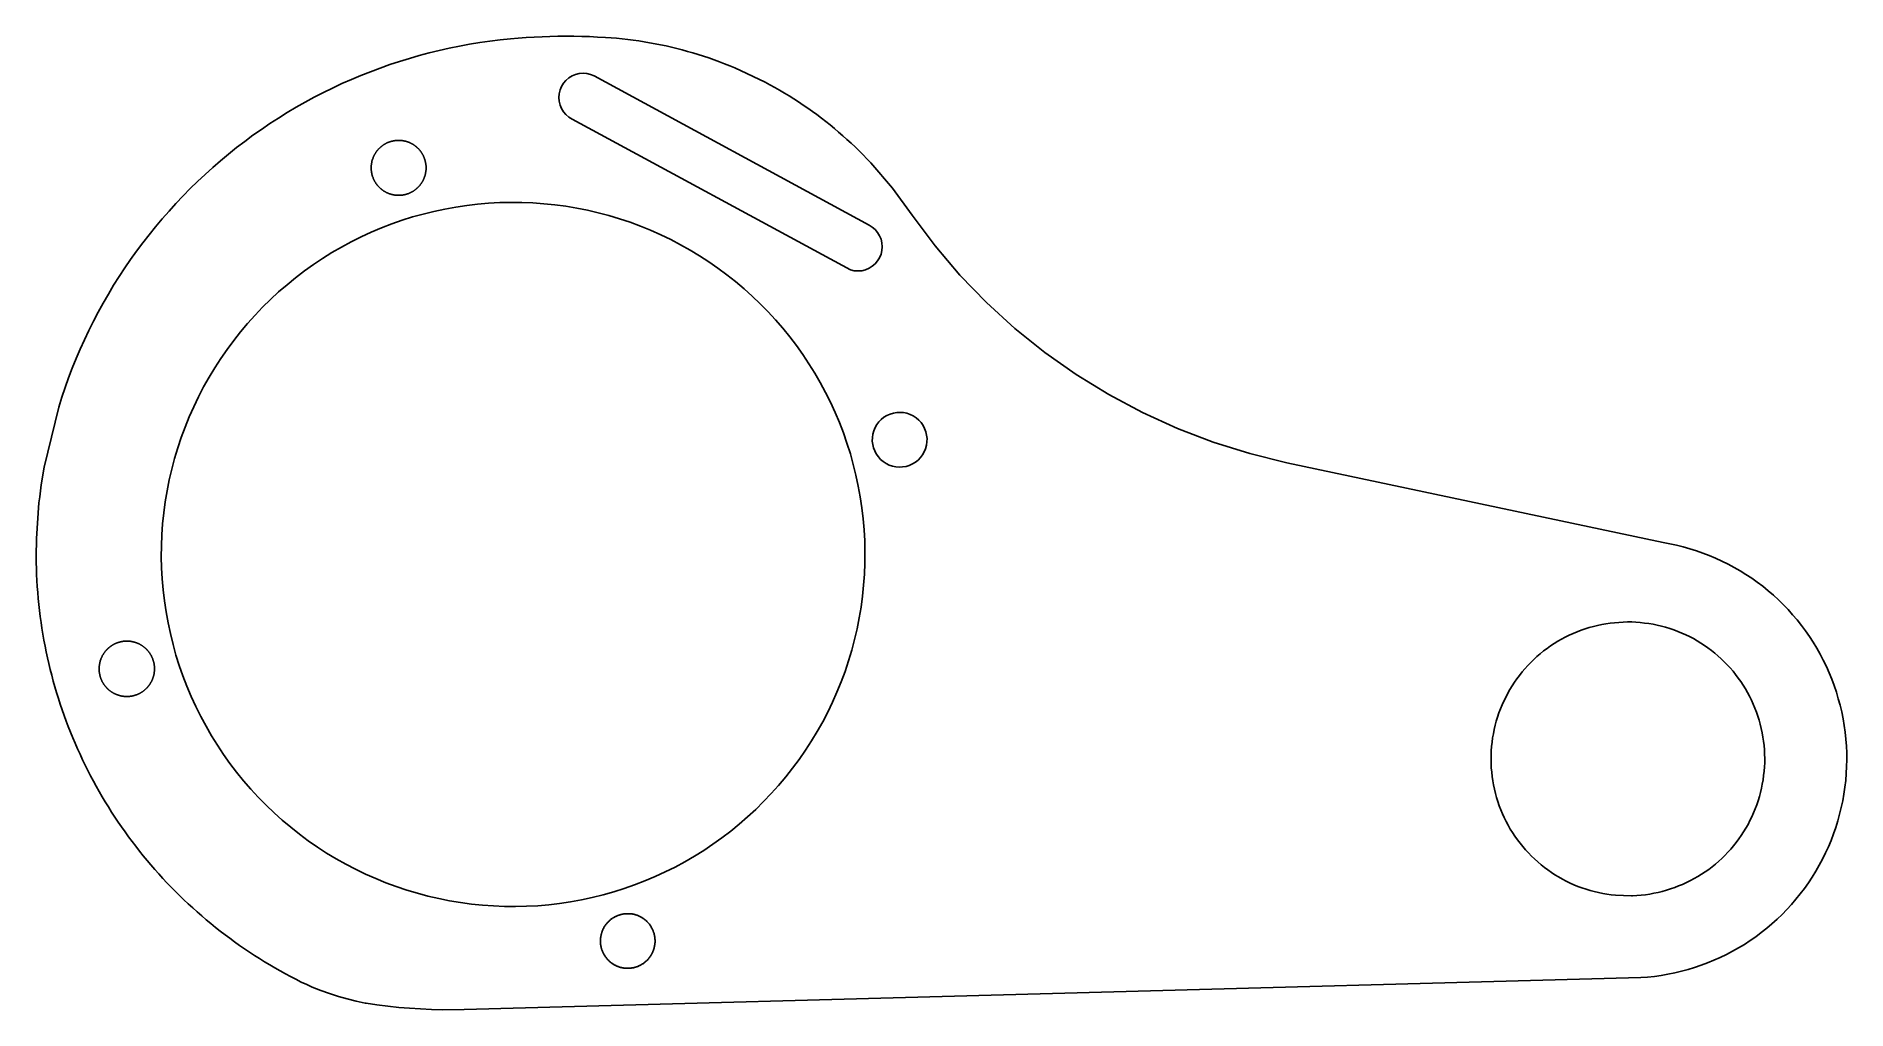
# Model space of a CAD drawing. Extents: x -112 to 119, y -55 to 69.
import ezdxf

# ---------------------------------------------------------------- set-up
doc = ezdxf.new("R2010")
doc.units = 0
doc.header["$MEASUREMENT"] = 0
doc.layers.get('0').update_dxf_attribs({"linetype": 'CONTINUOUS'})

msp = doc.modelspace()

# ---------------------------------------------------------------- linework, layer by layer
for p, q in [((-62.08, 66.99), (-60.8, 67.3)), ((-60.8, 67.3), (-59.51, 67.59)), ((-59.51, 67.59), (-58.22, 67.85)), ((-58.22, 67.85), (-56.92, 68.09)), ((-56.92, 68.09), (-55.62, 68.3)), ((-55.62, 68.3), (-54.32, 68.49)), ((-54.32, 68.49), (-53.01, 68.65)), ((-53.01, 68.65), (-51.7, 68.78)), ((-51.7, 68.78), (-50.69, 68.87)), ((-50.69, 68.87), (-49.68, 68.94)), ((-49.68, 68.94), (-48.67, 69)), ((-48.67, 69), (-47.65, 69.05)), ((-47.65, 69.05), (-46.64, 69.08)), ((-46.64, 69.08), (-45.62, 69.1)), ((-45.62, 69.1), (-44.61, 69.11)), ((-44.61, 69.11), (-43.59, 69.11)), ((-43.59, 69.11), (-42.58, 69.09)), ((-42.58, 69.09), (-41.57, 69.06)), ((-41.57, 69.06), (-40.55, 69.01)), ((-40.55, 69.01), (-39.54, 68.96)), ((-38.83, 68.91), (-39.54, 68.96)), ((-38.12, 68.85), (-38.83, 68.91)), ((-37.41, 68.78), (-38.12, 68.85)), ((-36.7, 68.7), (-37.41, 68.78)), ((-36, 68.61), (-36.7, 68.7)), ((-35.29, 68.51), (-36, 68.61)), ((-34.59, 68.4), (-35.29, 68.51)), ((-33.89, 68.28), (-34.59, 68.4)), ((-33.19, 68.15), (-33.89, 68.28)), ((-32.49, 68.02), (-33.19, 68.15)), ((-31.79, 67.87), (-32.49, 68.02)), ((-31.1, 67.71), (-31.79, 67.87)), ((-30.41, 67.54), (-31.1, 67.71)), ((-29.72, 67.37), (-30.41, 67.54)), ((-29.03, 67.18), (-29.72, 67.37)), ((-28.35, 66.98), (-29.03, 67.18)), ((-69.6, 64.58), (-68.37, 65.05)), ((-68.37, 65.05), (-67.12, 65.48)), ((-67.12, 65.48), (-65.87, 65.9)), ((-65.87, 65.9), (-64.61, 66.28)), ((-64.61, 66.28), (-63.35, 66.65)), ((-63.35, 66.65), (-62.08, 66.99)), ((-27.67, 66.78), (-28.35, 66.98)), ((-26.99, 66.56), (-27.67, 66.78)), ((-26.31, 66.33), (-26.99, 66.56)), ((-25.64, 66.1), (-26.31, 66.33)), ((-24.97, 65.86), (-25.64, 66.1)), ((-24.31, 65.6), (-24.97, 65.86)), ((-23.65, 65.34), (-24.31, 65.6)), ((-22.99, 65.07), (-23.65, 65.34)), ((-19.13, 63.24), (-22.99, 65.07)), ((-74.44, 62.49), (-73.24, 63.05)), ((-73.24, 63.05), (-72.04, 63.59)), ((-72.04, 63.59), (-70.82, 64.1)), ((-70.82, 64.1), (-69.6, 64.58)), ((-45.16, 62.69), (-45.35, 62.24)), ((-44.91, 63.1), (-45.16, 62.69)), ((-44.59, 63.47), (-44.91, 63.1)), ((-44.22, 63.79), (-44.59, 63.47)), ((-43.81, 64.04), (-44.22, 63.79)), ((-43.36, 64.23), (-43.81, 64.04)), ((-42.89, 64.34), (-43.36, 64.23)), ((-42.4, 64.38), (-42.89, 64.34)), ((-41.92, 64.34), (-42.4, 64.38)), ((-41.44, 64.23), (-41.92, 64.34)), ((-40.99, 64.04), (-41.44, 64.23)), ((-40.99, 64.04), (-5.83, 44.98)), ((-18.5, 62.91), (-19.13, 63.24)), ((-17.88, 62.57), (-18.5, 62.91)), ((-17.26, 62.21), (-17.88, 62.57)), ((-79.09, 60.03), (-77.95, 60.68)), ((-77.95, 60.68), (-76.79, 61.31)), ((-76.79, 61.31), (-75.62, 61.91)), ((-75.62, 61.91), (-74.44, 62.49)), ((-45.46, 61.77), (-45.5, 61.28)), ((-45.5, 61.28), (-45.46, 60.8)), ((-45.35, 62.24), (-45.46, 61.77)), ((-45.46, 60.8), (-45.35, 60.32)), ((-45.35, 60.32), (-45.16, 59.87)), ((-16.65, 61.85), (-17.26, 62.21)), ((-16.04, 61.48), (-16.65, 61.85)), ((-15.43, 61.1), (-16.04, 61.48)), ((-14.84, 60.72), (-15.43, 61.1)), ((-14.24, 60.32), (-14.84, 60.72)), ((-13.66, 59.92), (-14.24, 60.32)), ((-83.54, 57.21), (-82.45, 57.95)), ((-82.45, 57.95), (-81.34, 58.66)), ((-81.34, 58.66), (-80.23, 59.36)), ((-80.23, 59.36), (-79.09, 60.03)), ((-45.16, 59.87), (-44.91, 59.46)), ((-44.91, 59.46), (-44.59, 59.09)), ((-44.59, 59.09), (-44.22, 58.77)), ((-44.22, 58.77), (-43.81, 58.52)), ((-43.81, 58.52), (-8.2, 39.27)), ((-13.08, 59.51), (-13.66, 59.92)), ((-12.5, 59.09), (-13.08, 59.51)), ((-11.93, 58.66), (-12.5, 59.09)), ((-11.37, 58.22), (-11.93, 58.66)), ((-10.81, 57.78), (-11.37, 58.22)), ((-86.72, 54.87), (-85.68, 55.67)), ((-85.68, 55.67), (-84.62, 56.45)), ((-84.62, 56.45), (-83.54, 57.21)), ((-67.2, 55.59), (-67.25, 55.57)), ((-67.16, 55.6), (-67.2, 55.59)), ((-67.12, 55.62), (-67.16, 55.6)), ((-67.08, 55.63), (-67.12, 55.62)), ((-67.04, 55.65), (-67.08, 55.63)), ((-66.99, 55.66), (-67.04, 55.65)), ((-66.95, 55.67), (-66.99, 55.66)), ((-66.91, 55.68), (-66.95, 55.67)), ((-66.87, 55.69), (-66.91, 55.68)), ((-66.82, 55.7), (-66.87, 55.69)), ((-66.78, 55.71), (-66.82, 55.7)), ((-66.74, 55.72), (-66.78, 55.71)), ((-66.69, 55.73), (-66.74, 55.72)), ((-66.65, 55.74), (-66.69, 55.73)), ((-66.61, 55.75), (-66.65, 55.74)), ((-66.56, 55.76), (-66.61, 55.75)), ((-66.52, 55.76), (-66.56, 55.76)), ((-66.48, 55.77), (-66.52, 55.76)), ((-66.43, 55.78), (-66.48, 55.77)), ((-66.39, 55.78), (-66.43, 55.78)), ((-66.35, 55.79), (-66.39, 55.78)), ((-66.3, 55.79), (-66.35, 55.79)), ((-66.26, 55.79), (-66.3, 55.79)), ((-66.21, 55.8), (-66.26, 55.79)), ((-66.17, 55.8), (-66.21, 55.8)), ((-66.13, 55.8), (-66.17, 55.8)), ((-66.08, 55.8), (-66.13, 55.8)), ((-66.04, 55.8), (-66.08, 55.8)), ((-65.99, 55.8), (-66.04, 55.8)), ((-65.95, 55.8), (-65.99, 55.8)), ((-65.91, 55.8), (-65.95, 55.8)), ((-65.86, 55.8), (-65.91, 55.8)), ((-65.82, 55.8), (-65.86, 55.8)), ((-65.77, 55.8), (-65.82, 55.8)), ((-65.73, 55.79), (-65.77, 55.8)), ((-65.68, 55.79), (-65.73, 55.79)), ((-65.64, 55.79), (-65.68, 55.79)), ((-65.6, 55.78), (-65.64, 55.79)), ((-65.55, 55.78), (-65.6, 55.78)), ((-65.51, 55.77), (-65.55, 55.78)), ((-65.47, 55.76), (-65.51, 55.77)), ((-65.42, 55.76), (-65.47, 55.76)), ((-65.38, 55.75), (-65.42, 55.76)), ((-65.34, 55.74), (-65.38, 55.75)), ((-65.29, 55.73), (-65.34, 55.74)), ((-65.25, 55.72), (-65.29, 55.73)), ((-65.21, 55.71), (-65.25, 55.72)), ((-65.16, 55.7), (-65.21, 55.71)), ((-65.12, 55.69), (-65.16, 55.7)), ((-65.08, 55.68), (-65.12, 55.69)), ((-65.03, 55.67), (-65.08, 55.68)), ((-64.99, 55.66), (-65.03, 55.67)), ((-64.95, 55.65), (-64.99, 55.66)), ((-64.91, 55.63), (-64.95, 55.65)), ((-64.87, 55.62), (-64.91, 55.63)), ((-64.82, 55.6), (-64.87, 55.62)), ((-64.78, 55.59), (-64.82, 55.6)), ((-64.74, 55.57), (-64.78, 55.59)), ((-10.26, 57.33), (-10.81, 57.78)), ((-9.72, 56.87), (-10.26, 57.33)), ((-9.18, 56.4), (-9.72, 56.87)), ((-8.65, 55.93), (-9.18, 56.4)), ((-8.13, 55.45), (-8.65, 55.93)), ((-88.77, 53.2), (-87.75, 54.04)), ((-87.75, 54.04), (-86.72, 54.87)), ((-69.36, 53.29), (-69.37, 53.25)), ((-69.35, 53.34), (-69.36, 53.29)), ((-69.33, 53.38), (-69.35, 53.34)), ((-69.32, 53.42), (-69.33, 53.38)), ((-69.31, 53.46), (-69.32, 53.42)), ((-69.29, 53.5), (-69.31, 53.46)), ((-69.27, 53.54), (-69.29, 53.5)), ((-69.26, 53.58), (-69.27, 53.54)), ((-69.24, 53.63), (-69.26, 53.58)), ((-69.23, 53.67), (-69.24, 53.63)), ((-69.21, 53.71), (-69.23, 53.67)), ((-69.19, 53.75), (-69.21, 53.71)), ((-69.17, 53.79), (-69.19, 53.75)), ((-69.15, 53.83), (-69.17, 53.79)), ((-69.13, 53.87), (-69.15, 53.83)), ((-69.11, 53.91), (-69.13, 53.87)), ((-69.09, 53.95), (-69.11, 53.91)), ((-69.07, 53.98), (-69.09, 53.95)), ((-69.05, 54.02), (-69.07, 53.98)), ((-69.03, 54.06), (-69.05, 54.02)), ((-69.01, 54.1), (-69.03, 54.06)), ((-68.98, 54.14), (-69.01, 54.1)), ((-68.96, 54.17), (-68.98, 54.14)), ((-68.93, 54.21), (-68.96, 54.17)), ((-68.91, 54.25), (-68.93, 54.21)), ((-68.89, 54.28), (-68.91, 54.25)), ((-68.86, 54.32), (-68.89, 54.28)), ((-68.83, 54.36), (-68.86, 54.32)), ((-68.81, 54.39), (-68.83, 54.36)), ((-68.78, 54.43), (-68.81, 54.39)), ((-68.76, 54.46), (-68.78, 54.43)), ((-68.73, 54.5), (-68.76, 54.46)), ((-68.7, 54.53), (-68.73, 54.5)), ((-68.67, 54.56), (-68.7, 54.53)), ((-68.64, 54.6), (-68.67, 54.56)), ((-68.61, 54.63), (-68.64, 54.6)), ((-68.58, 54.66), (-68.61, 54.63)), ((-68.55, 54.7), (-68.58, 54.66)), ((-68.52, 54.73), (-68.55, 54.7)), ((-68.49, 54.76), (-68.52, 54.73)), ((-68.46, 54.79), (-68.49, 54.76)), ((-68.43, 54.82), (-68.46, 54.79)), ((-68.4, 54.85), (-68.43, 54.82)), ((-68.37, 54.88), (-68.4, 54.85)), ((-68.33, 54.91), (-68.37, 54.88)), ((-68.3, 54.94), (-68.33, 54.91)), ((-68.27, 54.97), (-68.3, 54.94)), ((-68.23, 55), (-68.27, 54.97)), ((-68.2, 55.03), (-68.23, 55)), ((-68.16, 55.05), (-68.2, 55.03)), ((-68.13, 55.08), (-68.16, 55.05)), ((-68.09, 55.11), (-68.13, 55.08)), ((-68.06, 55.13), (-68.09, 55.11)), ((-68.02, 55.16), (-68.06, 55.13)), ((-67.99, 55.18), (-68.02, 55.16)), ((-67.95, 55.21), (-67.99, 55.18)), ((-67.91, 55.23), (-67.95, 55.21)), ((-67.88, 55.26), (-67.91, 55.23)), ((-67.84, 55.28), (-67.88, 55.26)), ((-67.8, 55.3), (-67.84, 55.28)), ((-67.76, 55.33), (-67.8, 55.3)), ((-67.72, 55.35), (-67.76, 55.33)), ((-67.69, 55.37), (-67.72, 55.35)), ((-67.65, 55.39), (-67.69, 55.37)), ((-67.61, 55.41), (-67.65, 55.39)), ((-67.57, 55.43), (-67.61, 55.41)), ((-67.53, 55.45), (-67.57, 55.43)), ((-67.49, 55.47), (-67.53, 55.45)), ((-67.45, 55.49), (-67.49, 55.47)), ((-67.41, 55.51), (-67.45, 55.49)), ((-67.37, 55.52), (-67.41, 55.51)), ((-67.33, 55.54), (-67.37, 55.52)), ((-67.29, 55.56), (-67.33, 55.54)), ((-67.25, 55.57), (-67.29, 55.56)), ((-64.7, 55.56), (-64.74, 55.57)), ((-64.66, 55.54), (-64.7, 55.56)), ((-64.62, 55.52), (-64.66, 55.54)), ((-64.58, 55.51), (-64.62, 55.52)), ((-64.54, 55.49), (-64.58, 55.51)), ((-64.5, 55.47), (-64.54, 55.49)), ((-64.46, 55.45), (-64.5, 55.47)), ((-64.42, 55.43), (-64.46, 55.45)), ((-64.38, 55.41), (-64.42, 55.43)), ((-64.34, 55.39), (-64.38, 55.41)), ((-64.3, 55.37), (-64.34, 55.39)), ((-64.26, 55.35), (-64.3, 55.37)), ((-64.22, 55.33), (-64.26, 55.35)), ((-64.19, 55.3), (-64.22, 55.33)), ((-64.15, 55.28), (-64.19, 55.3)), ((-64.11, 55.26), (-64.15, 55.28)), ((-64.07, 55.23), (-64.11, 55.26)), ((-64.04, 55.21), (-64.07, 55.23)), ((-64, 55.18), (-64.04, 55.21)), ((-63.96, 55.16), (-64, 55.18)), ((-63.93, 55.13), (-63.96, 55.16)), ((-63.89, 55.11), (-63.93, 55.13)), ((-63.86, 55.08), (-63.89, 55.11)), ((-63.82, 55.05), (-63.86, 55.08)), ((-63.79, 55.03), (-63.82, 55.05)), ((-63.75, 55), (-63.79, 55.03)), ((-63.72, 54.97), (-63.75, 55)), ((-63.69, 54.94), (-63.72, 54.97)), ((-63.65, 54.91), (-63.69, 54.94)), ((-63.62, 54.88), (-63.65, 54.91)), ((-63.59, 54.85), (-63.62, 54.88)), ((-63.56, 54.82), (-63.59, 54.85)), ((-63.53, 54.79), (-63.56, 54.82)), ((-63.49, 54.76), (-63.53, 54.79)), ((-63.46, 54.73), (-63.49, 54.76)), ((-63.43, 54.7), (-63.46, 54.73)), ((-63.4, 54.66), (-63.43, 54.7)), ((-63.37, 54.63), (-63.4, 54.66)), ((-63.34, 54.6), (-63.37, 54.63)), ((-63.32, 54.56), (-63.34, 54.6)), ((-63.29, 54.53), (-63.32, 54.56)), ((-63.26, 54.5), (-63.29, 54.53)), ((-63.23, 54.46), (-63.26, 54.5)), ((-63.2, 54.43), (-63.23, 54.46)), ((-63.18, 54.39), (-63.2, 54.43)), ((-63.15, 54.36), (-63.18, 54.39)), ((-63.13, 54.32), (-63.15, 54.36)), ((-63.1, 54.28), (-63.13, 54.32)), ((-63.08, 54.25), (-63.1, 54.28)), ((-63.05, 54.21), (-63.08, 54.25)), ((-63.03, 54.17), (-63.05, 54.21)), ((-63, 54.14), (-63.03, 54.17)), ((-62.98, 54.1), (-63, 54.14)), ((-62.96, 54.06), (-62.98, 54.1)), ((-62.94, 54.02), (-62.96, 54.06)), ((-62.92, 53.98), (-62.94, 54.02)), ((-62.89, 53.95), (-62.92, 53.98)), ((-62.87, 53.91), (-62.89, 53.95)), ((-62.85, 53.87), (-62.87, 53.91)), ((-62.83, 53.83), (-62.85, 53.87)), ((-62.82, 53.79), (-62.83, 53.83)), ((-62.8, 53.75), (-62.82, 53.79)), ((-62.78, 53.71), (-62.8, 53.75)), ((-62.76, 53.67), (-62.78, 53.71)), ((-62.74, 53.63), (-62.76, 53.67)), ((-62.73, 53.58), (-62.74, 53.63)), ((-62.71, 53.54), (-62.73, 53.58)), ((-62.7, 53.5), (-62.71, 53.54)), ((-62.68, 53.46), (-62.7, 53.5)), ((-62.67, 53.42), (-62.68, 53.46)), ((-62.65, 53.38), (-62.67, 53.42)), ((-62.64, 53.34), (-62.65, 53.38)), ((-62.63, 53.29), (-62.64, 53.34)), ((-62.61, 53.25), (-62.63, 53.29)), ((-7.61, 54.96), (-8.13, 55.45)), ((-7.1, 54.46), (-7.61, 54.96)), ((-6.6, 53.96), (-7.1, 54.46)), ((-6.1, 53.45), (-6.6, 53.96)), ((-5.61, 52.93), (-6.1, 53.45)), ((-91.7, 50.56), (-90.74, 51.46)), ((-90.74, 51.46), (-89.76, 52.34)), ((-89.76, 52.34), (-88.77, 53.2)), ((-69.5, 52.38), (-69.51, 52.34)), ((-69.51, 52.34), (-69.51, 52.29)), ((-69.51, 52.29), (-69.51, 52.25)), ((-69.51, 52.25), (-69.5, 52.2)), ((-69.49, 52.6), (-69.5, 52.56)), ((-69.5, 52.56), (-69.5, 52.51)), ((-69.5, 52.51), (-69.5, 52.47)), ((-69.5, 52.47), (-69.5, 52.42)), ((-69.5, 52.42), (-69.5, 52.38)), ((-69.5, 52.2), (-69.5, 52.16)), ((-69.5, 52.16), (-69.5, 52.12)), ((-69.5, 52.12), (-69.5, 52.07)), ((-69.5, 52.07), (-69.5, 52.03)), ((-69.5, 52.03), (-69.49, 51.98)), ((-69.48, 52.69), (-69.49, 52.64)), ((-69.49, 52.64), (-69.49, 52.6)), ((-69.49, 51.98), (-69.49, 51.94)), ((-69.49, 51.94), (-69.48, 51.9)), ((-69.47, 52.78), (-69.48, 52.73)), ((-69.48, 52.73), (-69.48, 52.69)), ((-69.48, 51.9), (-69.48, 51.85)), ((-69.48, 51.85), (-69.47, 51.81)), ((-69.46, 52.86), (-69.47, 52.82)), ((-69.47, 52.82), (-69.47, 52.78)), ((-69.47, 51.81), (-69.47, 51.76)), ((-69.47, 51.76), (-69.46, 51.72)), ((-69.45, 52.91), (-69.46, 52.86)), ((-69.46, 51.72), (-69.45, 51.68)), ((-69.44, 52.95), (-69.45, 52.91)), ((-69.45, 51.68), (-69.44, 51.63)), ((-69.43, 52.99), (-69.44, 52.95)), ((-69.44, 51.63), (-69.43, 51.59)), ((-69.42, 53.08), (-69.43, 53.04)), ((-69.43, 53.04), (-69.43, 52.99)), ((-69.43, 51.59), (-69.43, 51.55)), ((-69.43, 51.55), (-69.42, 51.5)), ((-69.41, 53.12), (-69.42, 53.08)), ((-69.42, 51.5), (-69.41, 51.46)), ((-69.4, 53.17), (-69.41, 53.12)), ((-69.41, 51.46), (-69.4, 51.42)), ((-69.38, 53.21), (-69.4, 53.17)), ((-69.4, 51.42), (-69.38, 51.38)), ((-69.37, 53.25), (-69.38, 53.21)), ((-69.38, 51.38), (-69.37, 51.33)), ((-69.37, 51.33), (-69.36, 51.29)), ((-69.36, 51.29), (-69.35, 51.25)), ((-69.35, 51.25), (-69.33, 51.21)), ((-69.33, 51.21), (-69.32, 51.16)), ((-69.32, 51.16), (-69.31, 51.12)), ((-69.31, 51.12), (-69.29, 51.08)), ((-69.29, 51.08), (-69.27, 51.04)), ((-69.27, 51.04), (-69.26, 51)), ((-69.26, 51), (-69.24, 50.96)), ((-69.24, 50.96), (-69.23, 50.92)), ((-62.76, 50.92), (-62.74, 50.96)), ((-62.74, 50.96), (-62.73, 51)), ((-62.73, 51), (-62.71, 51.04)), ((-62.71, 51.04), (-62.7, 51.08)), ((-62.7, 51.08), (-62.68, 51.12)), ((-62.68, 51.12), (-62.67, 51.16)), ((-62.67, 51.16), (-62.65, 51.21)), ((-62.65, 51.21), (-62.64, 51.25)), ((-62.64, 51.25), (-62.63, 51.29)), ((-62.63, 51.29), (-62.61, 51.33)), ((-62.6, 53.21), (-62.61, 53.25)), ((-62.61, 51.33), (-62.6, 51.38)), ((-62.59, 53.17), (-62.6, 53.21)), ((-62.6, 51.38), (-62.59, 51.42)), ((-62.58, 53.12), (-62.59, 53.17)), ((-62.59, 51.42), (-62.58, 51.46)), ((-62.57, 53.08), (-62.58, 53.12)), ((-62.58, 51.46), (-62.57, 51.5)), ((-62.56, 53.04), (-62.57, 53.08)), ((-62.57, 51.5), (-62.56, 51.55)), ((-62.55, 52.99), (-62.56, 53.04)), ((-62.56, 51.55), (-62.55, 51.59)), ((-62.54, 52.95), (-62.55, 52.99)), ((-62.55, 51.59), (-62.54, 51.63)), ((-62.54, 52.91), (-62.54, 52.95)), ((-62.53, 52.86), (-62.54, 52.91)), ((-62.54, 51.68), (-62.53, 51.72)), ((-62.54, 51.63), (-62.54, 51.68)), ((-62.52, 52.82), (-62.53, 52.86)), ((-62.53, 51.72), (-62.52, 51.76)), ((-62.51, 52.78), (-62.52, 52.82)), ((-62.52, 51.76), (-62.51, 51.81)), ((-62.51, 52.73), (-62.51, 52.78)), ((-62.5, 52.69), (-62.51, 52.73)), ((-62.51, 51.85), (-62.5, 51.9)), ((-62.51, 51.81), (-62.51, 51.85)), ((-62.5, 52.64), (-62.5, 52.69)), ((-62.49, 52.6), (-62.5, 52.64)), ((-62.5, 51.94), (-62.49, 51.98)), ((-62.5, 51.9), (-62.5, 51.94)), ((-62.49, 52.56), (-62.49, 52.6)), ((-62.49, 52.51), (-62.49, 52.56)), ((-62.49, 52.47), (-62.49, 52.51)), ((-62.48, 52.42), (-62.49, 52.47)), ((-62.49, 52.12), (-62.48, 52.16)), ((-62.49, 52.07), (-62.49, 52.12)), ((-62.49, 52.03), (-62.49, 52.07)), ((-62.49, 51.98), (-62.49, 52.03)), ((-62.48, 52.38), (-62.48, 52.42)), ((-62.48, 52.34), (-62.48, 52.38)), ((-62.48, 52.29), (-62.48, 52.34)), ((-62.48, 52.25), (-62.48, 52.29)), ((-62.48, 52.2), (-62.48, 52.25)), ((-62.48, 52.16), (-62.48, 52.2)), ((-2.83, 49.69), (-5.61, 52.93)), ((-94.48, 47.75), (-93.57, 48.7)), ((-93.57, 48.7), (-92.65, 49.64)), ((-92.65, 49.64), (-91.7, 50.56)), ((-69.23, 50.92), (-69.21, 50.88)), ((-69.21, 50.88), (-69.19, 50.84)), ((-69.19, 50.84), (-69.17, 50.8)), ((-69.17, 50.8), (-69.15, 50.76)), ((-69.15, 50.76), (-69.13, 50.72)), ((-69.13, 50.72), (-69.11, 50.68)), ((-69.11, 50.68), (-69.09, 50.64)), ((-69.09, 50.64), (-69.07, 50.6)), ((-69.07, 50.6), (-69.05, 50.56)), ((-69.05, 50.56), (-69.03, 50.52)), ((-69.03, 50.52), (-69.01, 50.48)), ((-69.01, 50.48), (-68.98, 50.45)), ((-68.98, 50.45), (-68.96, 50.41)), ((-68.96, 50.41), (-68.93, 50.37)), ((-68.93, 50.37), (-68.91, 50.34)), ((-68.91, 50.34), (-68.89, 50.3)), ((-68.89, 50.3), (-68.86, 50.26)), ((-68.86, 50.26), (-68.83, 50.23)), ((-68.83, 50.23), (-68.81, 50.19)), ((-68.81, 50.19), (-68.78, 50.16)), ((-68.78, 50.16), (-68.76, 50.12)), ((-68.76, 50.12), (-68.73, 50.09)), ((-68.73, 50.09), (-68.7, 50.05)), ((-68.7, 50.05), (-68.67, 50.02)), ((-68.67, 50.02), (-68.64, 49.99)), ((-68.64, 49.99), (-68.61, 49.95)), ((-68.61, 49.95), (-68.58, 49.92)), ((-68.58, 49.92), (-68.55, 49.89)), ((-68.55, 49.89), (-68.52, 49.86)), ((-68.52, 49.86), (-68.49, 49.82)), ((-68.49, 49.82), (-68.46, 49.79)), ((-68.46, 49.79), (-68.43, 49.76)), ((-68.43, 49.76), (-68.4, 49.73)), ((-68.4, 49.73), (-68.37, 49.7)), ((-68.37, 49.7), (-68.33, 49.67)), ((-68.33, 49.67), (-68.3, 49.64)), ((-68.3, 49.64), (-68.27, 49.61)), ((-68.27, 49.61), (-68.23, 49.59)), ((-68.23, 49.59), (-68.2, 49.56)), ((-68.2, 49.56), (-68.16, 49.53)), ((-68.16, 49.53), (-68.13, 49.5)), ((-68.13, 49.5), (-68.09, 49.48)), ((-68.09, 49.48), (-68.06, 49.45)), ((-68.06, 49.45), (-68.02, 49.42)), ((-68.02, 49.42), (-67.99, 49.4)), ((-67.99, 49.4), (-67.95, 49.37)), ((-67.95, 49.37), (-67.91, 49.35)), ((-67.91, 49.35), (-67.88, 49.33)), ((-67.88, 49.33), (-67.84, 49.3)), ((-67.84, 49.3), (-67.8, 49.28)), ((-67.8, 49.28), (-67.76, 49.26)), ((-67.76, 49.26), (-67.72, 49.24)), ((-67.72, 49.24), (-67.69, 49.21)), ((-67.69, 49.21), (-67.65, 49.19)), ((-67.65, 49.19), (-67.61, 49.17)), ((-67.61, 49.17), (-67.57, 49.15)), ((-67.57, 49.15), (-67.53, 49.13)), ((-67.53, 49.13), (-67.49, 49.11)), ((-67.49, 49.11), (-67.45, 49.1)), ((-67.45, 49.1), (-67.41, 49.08)), ((-67.41, 49.08), (-67.37, 49.06)), ((-67.37, 49.06), (-67.33, 49.04)), ((-67.33, 49.04), (-67.29, 49.03)), ((-67.29, 49.03), (-67.25, 49.01)), ((-67.25, 49.01), (-67.2, 48.99)), ((-67.2, 48.99), (-67.16, 48.98)), ((-67.16, 48.98), (-67.12, 48.97)), ((-67.12, 48.97), (-67.08, 48.95)), ((-67.08, 48.95), (-67.04, 48.94)), ((-67.04, 48.94), (-66.99, 48.93)), ((-66.99, 48.93), (-66.95, 48.91)), ((-66.95, 48.91), (-66.91, 48.9)), ((-66.91, 48.9), (-66.87, 48.89)), ((-66.87, 48.89), (-66.82, 48.88)), ((-66.82, 48.88), (-66.78, 48.87)), ((-66.78, 48.87), (-66.74, 48.86)), ((-66.74, 48.86), (-66.69, 48.85)), ((-66.69, 48.85), (-66.65, 48.84)), ((-66.65, 48.84), (-66.61, 48.83)), ((-66.61, 48.83), (-66.56, 48.83)), ((-66.56, 48.83), (-66.52, 48.82)), ((-66.52, 48.82), (-66.48, 48.81)), ((-66.48, 48.81), (-66.43, 48.81)), ((-66.43, 48.81), (-66.39, 48.8)), ((-66.39, 48.8), (-66.35, 48.8)), ((-66.35, 48.8), (-66.3, 48.79)), ((-66.3, 48.79), (-66.26, 48.79)), ((-66.26, 48.79), (-66.21, 48.79)), ((-66.21, 48.79), (-66.17, 48.78)), ((-66.17, 48.78), (-66.13, 48.78)), ((-66.13, 48.78), (-66.08, 48.78)), ((-66.08, 48.78), (-66.04, 48.78)), ((-66.04, 48.78), (-65.99, 48.78)), ((-65.99, 48.78), (-65.95, 48.78)), ((-65.95, 48.78), (-65.91, 48.78)), ((-65.91, 48.78), (-65.86, 48.78)), ((-65.86, 48.78), (-65.82, 48.78)), ((-65.82, 48.78), (-65.77, 48.79)), ((-65.77, 48.79), (-65.73, 48.79)), ((-65.73, 48.79), (-65.68, 48.79)), ((-65.68, 48.79), (-65.64, 48.8)), ((-65.64, 48.8), (-65.6, 48.8)), ((-65.6, 48.8), (-65.55, 48.81)), ((-65.55, 48.81), (-65.51, 48.81)), ((-65.51, 48.81), (-65.47, 48.82)), ((-65.47, 48.82), (-65.42, 48.83)), ((-65.42, 48.83), (-65.38, 48.83)), ((-65.38, 48.83), (-65.34, 48.84)), ((-65.34, 48.84), (-65.29, 48.85)), ((-65.29, 48.85), (-65.25, 48.86)), ((-65.25, 48.86), (-65.21, 48.87)), ((-65.21, 48.87), (-65.16, 48.88)), ((-65.16, 48.88), (-65.12, 48.89)), ((-65.12, 48.89), (-65.08, 48.9)), ((-65.08, 48.9), (-65.03, 48.91)), ((-65.03, 48.91), (-64.99, 48.93)), ((-64.99, 48.93), (-64.95, 48.94)), ((-64.95, 48.94), (-64.91, 48.95)), ((-64.91, 48.95), (-64.87, 48.97)), ((-64.87, 48.97), (-64.82, 48.98)), ((-64.82, 48.98), (-64.78, 48.99)), ((-64.78, 48.99), (-64.74, 49.01)), ((-64.74, 49.01), (-64.7, 49.03)), ((-64.7, 49.03), (-64.66, 49.04)), ((-64.66, 49.04), (-64.62, 49.06)), ((-64.62, 49.06), (-64.58, 49.08)), ((-64.58, 49.08), (-64.54, 49.1)), ((-64.54, 49.1), (-64.5, 49.11)), ((-64.5, 49.11), (-64.46, 49.13)), ((-64.46, 49.13), (-64.42, 49.15)), ((-64.42, 49.15), (-64.38, 49.17)), ((-64.38, 49.17), (-64.34, 49.19)), ((-64.34, 49.19), (-64.3, 49.21)), ((-64.3, 49.21), (-64.26, 49.24)), ((-64.26, 49.24), (-64.22, 49.26)), ((-64.22, 49.26), (-64.19, 49.28)), ((-64.19, 49.28), (-64.15, 49.3)), ((-64.15, 49.3), (-64.11, 49.33)), ((-64.11, 49.33), (-64.07, 49.35)), ((-64.07, 49.35), (-64.04, 49.37)), ((-64.04, 49.37), (-64, 49.4)), ((-64, 49.4), (-63.96, 49.42)), ((-63.96, 49.42), (-63.93, 49.45)), ((-63.93, 49.45), (-63.89, 49.48)), ((-63.89, 49.48), (-63.86, 49.5)), ((-63.86, 49.5), (-63.82, 49.53)), ((-63.82, 49.53), (-63.79, 49.56)), ((-63.79, 49.56), (-63.75, 49.59)), ((-63.75, 49.59), (-63.72, 49.61)), ((-63.72, 49.61), (-63.69, 49.64)), ((-63.69, 49.64), (-63.65, 49.67)), ((-63.65, 49.67), (-63.62, 49.7)), ((-63.62, 49.7), (-63.59, 49.73)), ((-63.59, 49.73), (-63.56, 49.76)), ((-63.56, 49.76), (-63.53, 49.79)), ((-63.53, 49.79), (-63.49, 49.82)), ((-63.49, 49.82), (-63.46, 49.86)), ((-63.46, 49.86), (-63.43, 49.89)), ((-63.43, 49.89), (-63.4, 49.92)), ((-63.4, 49.92), (-63.37, 49.95)), ((-63.37, 49.95), (-63.34, 49.99)), ((-63.34, 49.99), (-63.32, 50.02)), ((-63.32, 50.02), (-63.29, 50.05)), ((-63.29, 50.05), (-63.26, 50.09)), ((-63.26, 50.09), (-63.23, 50.12)), ((-63.23, 50.12), (-63.2, 50.16)), ((-63.2, 50.16), (-63.18, 50.19)), ((-63.18, 50.19), (-63.15, 50.23)), ((-63.15, 50.23), (-63.13, 50.26)), ((-63.13, 50.26), (-63.1, 50.3)), ((-63.1, 50.3), (-63.08, 50.34)), ((-63.08, 50.34), (-63.05, 50.37)), ((-63.05, 50.37), (-63.03, 50.41)), ((-63.03, 50.41), (-63, 50.45)), ((-63, 50.45), (-62.98, 50.48)), ((-62.98, 50.48), (-62.96, 50.52)), ((-62.96, 50.52), (-62.94, 50.56)), ((-62.94, 50.56), (-62.92, 50.6)), ((-62.92, 50.6), (-62.89, 50.64)), ((-62.89, 50.64), (-62.87, 50.68)), ((-62.87, 50.68), (-62.85, 50.72)), ((-62.85, 50.72), (-62.83, 50.76)), ((-62.83, 50.76), (-62.82, 50.8)), ((-62.82, 50.8), (-62.8, 50.84)), ((-62.8, 50.84), (-62.78, 50.88)), ((-62.78, 50.88), (-62.76, 50.92)), ((-0.33, 46.23), (-2.83, 49.69)), ((-96.23, 45.78), (-95.36, 46.77)), ((-95.36, 46.77), (-94.48, 47.75)), ((-62.84, 46.39), (-64.2, 46.01)), ((-61.47, 46.73), (-62.84, 46.39)), ((-60.08, 47.03), (-61.47, 46.73)), ((-58.69, 47.28), (-60.08, 47.03)), ((-57.29, 47.49), (-58.69, 47.28)), ((-55.89, 47.66), (-57.29, 47.49)), ((-54.48, 47.78), (-55.89, 47.66)), ((-53.07, 47.85), (-54.48, 47.78)), ((-51.66, 47.88), (-53.07, 47.85)), ((-50.24, 47.87), (-51.66, 47.88)), ((-48.83, 47.81), (-50.24, 47.87)), ((-47.42, 47.71), (-48.83, 47.81)), ((-46.02, 47.57), (-47.42, 47.71)), ((-44.61, 47.38), (-46.02, 47.57)), ((-43.22, 47.15), (-44.61, 47.38)), ((-41.83, 46.87), (-43.22, 47.15)), ((-40.46, 46.55), (-41.83, 46.87)), ((-39.09, 46.18), (-40.46, 46.55)), ((-97.91, 43.75), (-97.08, 44.77)), ((-97.08, 44.77), (-96.23, 45.78)), ((-69.5, 44.06), (-70.79, 43.47)), ((-68.2, 44.61), (-69.5, 44.06)), ((-66.88, 45.12), (-68.2, 44.61)), ((-65.55, 45.59), (-66.88, 45.12)), ((-64.2, 46.01), (-65.55, 45.59)), ((-37.74, 45.78), (-39.09, 46.18)), ((-36.4, 45.33), (-37.74, 45.78)), ((-35.07, 44.84), (-36.4, 45.33)), ((-33.76, 44.31), (-35.07, 44.84)), ((-32.47, 43.73), (-33.76, 44.31)), ((-5.83, 44.98), (-5.42, 44.72)), ((-5.05, 44.41), (-5.42, 44.72)), ((-4.73, 44.04), (-5.05, 44.41)), ((-4.48, 43.62), (-4.73, 44.04)), ((2.61, 42.32), (-0.33, 46.23)), ((-99.51, 41.65), (-98.72, 42.71)), ((-98.72, 42.71), (-97.91, 43.75)), ((-73.3, 42.17), (-74.52, 41.46)), ((-72.05, 42.84), (-73.3, 42.17)), ((-70.79, 43.47), (-72.05, 42.84)), ((-31.19, 43.12), (-32.47, 43.73)), ((-29.94, 42.47), (-31.19, 43.12)), ((-28.71, 41.78), (-29.94, 42.47)), ((-27.5, 41.05), (-28.71, 41.78)), ((-4.29, 43.17), (-4.48, 43.62)), ((-4.18, 42.7), (-4.29, 43.17)), ((-4.29, 41.26), (-4.18, 41.73)), ((-4.14, 42.21), (-4.18, 42.7)), ((-4.18, 41.73), (-4.14, 42.21)), ((5.8, 38.59), (2.61, 42.32)), ((-101.74, 38.4), (-101.02, 39.5)), ((-101.02, 39.5), (-100.27, 40.58)), ((-100.27, 40.58), (-99.51, 41.65)), ((-76.9, 39.93), (-78.05, 39.11)), ((-75.72, 40.71), (-76.9, 39.93)), ((-74.52, 41.46), (-75.72, 40.71)), ((-26.31, 40.28), (-27.5, 41.05)), ((-25.15, 39.47), (-26.31, 40.28)), ((-24.01, 38.63), (-25.15, 39.47)), ((-6.28, 39.27), (-5.83, 39.45)), ((-5.83, 39.45), (-5.42, 39.71)), ((-5.42, 39.71), (-5.05, 40.02)), ((-5.05, 40.02), (-4.73, 40.39)), ((-4.73, 40.39), (-4.48, 40.81)), ((-4.48, 40.81), (-4.29, 41.26)), ((-103.12, 36.15), (-102.44, 37.28)), ((-102.44, 37.28), (-101.74, 38.4)), ((-80.27, 37.36), (-81.34, 36.43)), ((-79.17, 38.25), (-80.27, 37.36)), ((-78.05, 39.11), (-79.17, 38.25)), ((-22.9, 37.76), (-24.01, 38.63)), ((-21.82, 36.84), (-22.9, 37.76)), ((-8.2, 39.27), (-7.72, 39.15)), ((-7.72, 39.15), (-7.24, 39.11)), ((-7.24, 39.11), (-6.75, 39.15)), ((-6.75, 39.15), (-6.28, 39.27)), ((9.21, 35.07), (5.8, 38.59)), ((-104.41, 33.86), (-103.78, 35.01)), ((-103.78, 35.01), (-103.12, 36.15)), ((-82.38, 35.48), (-83.39, 34.48)), ((-81.34, 36.43), (-82.38, 35.48)), ((-20.77, 35.9), (-21.82, 36.84)), ((-19.75, 34.92), (-20.77, 35.9)), ((-18.76, 33.92), (-19.75, 34.92)), ((12.83, 31.77), (9.21, 35.07)), ((-105.61, 31.51), (-105.03, 32.69)), ((-105.03, 32.69), (-104.41, 33.86)), ((-84.36, 33.46), (-85.31, 32.41)), ((-83.39, 34.48), (-84.36, 33.46)), ((-17.8, 32.88), (-18.76, 33.92)), ((-16.87, 31.81), (-17.8, 32.88)), ((-106.72, 29.12), (-106.18, 30.32)), ((-106.18, 30.32), (-105.61, 31.51)), ((-87.09, 30.22), (-87.93, 29.08)), ((-86.22, 31.33), (-87.09, 30.22)), ((-85.31, 32.41), (-86.22, 31.33)), ((-15.98, 30.71), (-16.87, 31.81)), ((-15.12, 29.59), (-15.98, 30.71)), ((16.65, 28.71), (12.83, 31.77)), ((-107.73, 26.69), (-107.24, 27.91)), ((-107.24, 27.91), (-106.72, 29.12)), ((-88.74, 27.92), (-89.51, 26.73)), ((-87.93, 29.08), (-88.74, 27.92)), ((-14.3, 28.44), (-15.12, 29.59)), ((-13.52, 27.26), (-14.3, 28.44)), ((20.65, 25.88), (16.65, 28.71)), ((-108.2, 25.46), (-107.73, 26.69)), ((-90.24, 25.52), (-90.93, 24.29)), ((-89.51, 26.73), (-90.24, 25.52)), ((-12.77, 26.06), (-13.52, 27.26)), ((-12.06, 24.84), (-12.77, 26.06)), ((24.83, 23.31), (20.65, 25.88)), ((-109.07, 22.97), (-108.65, 24.22)), ((-108.65, 24.22), (-108.2, 25.46)), ((-90.93, 24.29), (-91.58, 23.04)), ((-11.39, 23.59), (-12.06, 24.84)), ((-10.76, 22.33), (-11.39, 23.59)), ((29.15, 21.01), (24.83, 23.31)), ((-109.47, 21.71), (-111.32, 14.03)), ((-109.47, 21.71), (-109.07, 22.97)), ((-92.2, 21.76), (-92.77, 20.47)), ((-91.58, 23.04), (-92.2, 21.76)), ((-10.17, 21.04), (-10.76, 22.33)), ((-9.62, 19.74), (-10.17, 21.04)), ((-2.72, 20.95), (-3.14, 20.82)), ((-2.29, 21.02), (-2.72, 20.95)), ((-1.85, 21.04), (-2.29, 21.02)), ((-1.41, 21.01), (-1.85, 21.04)), ((-0.98, 20.92), (-1.41, 21.01)), ((-0.56, 20.77), (-0.98, 20.92)), ((33.61, 18.98), (29.15, 21.01)), ((-93.3, 19.16), (-93.79, 17.84)), ((-92.77, 20.47), (-93.3, 19.16)), ((-9.11, 18.42), (-9.62, 19.74)), ((-5.22, 18.68), (-5.34, 18.26)), ((-5.05, 19.09), (-5.22, 18.68)), ((-4.83, 19.47), (-5.05, 19.09)), ((-4.57, 19.82), (-4.83, 19.47)), ((-4.26, 20.13), (-4.57, 19.82)), ((-3.92, 20.41), (-4.26, 20.13)), ((-3.54, 20.64), (-3.92, 20.41)), ((-3.14, 20.82), (-3.54, 20.64)), ((-0.17, 20.58), (-0.56, 20.77)), ((0.2, 20.34), (-0.17, 20.58)), ((0.53, 20.05), (0.2, 20.34)), ((0.83, 19.73), (0.53, 20.05)), ((1.08, 19.37), (0.83, 19.73)), ((1.28, 18.98), (1.08, 19.37)), ((1.44, 18.56), (1.28, 18.98)), ((1.54, 18.14), (1.44, 18.56)), ((38.19, 17.23), (33.61, 18.98)), ((-94.24, 16.5), (-94.65, 15.14)), ((-93.79, 17.84), (-94.24, 16.5)), ((-8.65, 17.09), (-9.11, 18.42)), ((-8.22, 15.74), (-8.65, 17.09)), ((-5.4, 17.82), (-5.41, 17.38)), ((-5.41, 17.38), (-5.36, 16.94)), ((-5.34, 18.26), (-5.4, 17.82)), ((-5.36, 16.94), (-5.26, 16.52)), ((-5.26, 16.52), (-5.1, 16.11)), ((1.23, 16), (1.4, 16.4)), ((1.4, 16.4), (1.52, 16.83)), ((1.52, 16.83), (1.58, 17.26)), ((1.59, 17.7), (1.54, 18.14)), ((1.58, 17.26), (1.59, 17.7)), ((42.87, 15.77), (38.19, 17.23)), ((-111.32, 14.03), (-111.7, 11.77)), ((-94.65, 15.14), (-95.01, 13.77)), ((-7.84, 14.38), (-8.22, 15.74)), ((-7.5, 13), (-7.84, 14.38)), ((-5.1, 16.11), (-4.9, 15.72)), ((-4.9, 15.72), (-4.64, 15.36)), ((-4.64, 15.36), (-4.35, 15.03)), ((-4.35, 15.03), (-4.01, 14.75)), ((-4.01, 14.75), (-3.65, 14.5)), ((-3.65, 14.5), (-3.25, 14.31)), ((-3.25, 14.31), (-2.84, 14.17)), ((-2.84, 14.17), (-2.41, 14.08)), ((-2.41, 14.08), (-1.97, 14.04)), ((-1.97, 14.04), (-1.53, 14.06)), ((-1.53, 14.06), (-1.1, 14.14)), ((-1.1, 14.14), (-0.68, 14.26)), ((-0.68, 14.26), (-0.28, 14.45)), ((-0.28, 14.45), (0.1, 14.67)), ((0.1, 14.67), (0.44, 14.95)), ((0.44, 14.95), (0.75, 15.26)), ((0.75, 15.26), (1.01, 15.61)), ((1.01, 15.61), (1.23, 16)), ((47.62, 14.6), (42.87, 15.77)), ((47.62, 14.6), (95.72, 4.39)), ((-111.7, 11.77), (-111.8, 11.01)), ((-95.33, 12.4), (-95.61, 11.01)), ((-95.01, 13.77), (-95.33, 12.4)), ((-7.2, 11.62), (-7.5, 13)), ((-6.95, 10.23), (-7.2, 11.62)), ((-111.99, 9.49), (-112.31, 4.9)), ((-111.9, 10.25), (-111.99, 9.49)), ((-111.8, 11.01), (-111.9, 10.25)), ((-95.84, 9.62), (-96.03, 8.22)), ((-95.61, 11.01), (-95.84, 9.62)), ((-6.74, 8.83), (-6.95, 10.23)), ((-96.03, 8.22), (-96.18, 6.81)), ((-6.58, 7.43), (-6.74, 8.83)), ((-6.46, 6.02), (-6.58, 7.43)), ((-112.31, 4.9), (-112.33, 4.13)), ((-96.28, 5.4), (-96.33, 3.99)), ((-96.18, 6.81), (-96.28, 5.4)), ((-6.38, 4.61), (-6.46, 6.02)), ((-112.34, 3.37), (-112.35, 2.6)), ((-112.35, 2.6), (-112.34, 1.83)), ((-112.33, 4.13), (-112.34, 3.37)), ((-96.33, 3.99), (-96.35, 2.57)), ((-96.35, 2.57), (-96.31, 1.16)), ((-6.35, 3.2), (-6.38, 4.61)), ((-6.36, 1.78), (-6.35, 3.2)), ((97.45, 4.05), (95.72, 4.39)), ((98.3, 3.85), (97.45, 4.05)), ((99.99, 3.35), (98.3, 3.85)), ((100.82, 3.06), (99.99, 3.35)), ((101.64, 2.75), (100.82, 3.06)), ((102.45, 2.41), (101.64, 2.75)), ((103.25, 2.04), (102.45, 2.41)), ((-112.34, 1.83), (-112.32, 1.07)), ((-112.32, 1.07), (-112.29, 0.3)), ((-112.29, 0.3), (-112.25, -0.46)), ((-96.31, 1.16), (-96.24, -0.25)), ((-6.52, -1.04), (-6.42, 0.37)), ((-6.42, 0.37), (-6.36, 1.78)), ((104.04, 1.65), (103.25, 2.04)), ((104.81, 1.23), (104.04, 1.65)), ((105.58, 0.8), (104.81, 1.23)), ((106.33, 0.33), (105.58, 0.8)), ((107.06, -0.15), (106.33, 0.33)), ((-112.25, -0.46), (-112.21, -1.23)), ((-112.21, -1.23), (-112.15, -1.99)), ((-112.15, -1.99), (-112.09, -2.76)), ((-96.24, -0.25), (-96.12, -1.66)), ((-96.12, -1.66), (-95.95, -3.06)), ((-6.66, -2.45), (-6.52, -1.04)), ((107.78, -0.66), (107.06, -0.15)), ((108.48, -1.19), (107.78, -0.66)), ((109.16, -1.75), (108.48, -1.19)), ((109.83, -2.32), (109.16, -1.75)), ((-112.09, -2.76), (-112.01, -3.52)), ((-112.01, -3.52), (-111.92, -4.28)), ((-111.92, -4.28), (-111.83, -5.04)), ((-95.95, -3.06), (-95.74, -4.46)), ((-95.74, -4.46), (-95.49, -5.85)), ((-7.09, -5.24), (-6.85, -3.85)), ((-6.85, -3.85), (-6.66, -2.45)), ((110.48, -2.91), (109.83, -2.32)), ((111.1, -3.53), (110.48, -2.91)), ((111.71, -4.16), (111.1, -3.53)), ((112.3, -4.82), (111.71, -4.16)), ((-111.83, -5.04), (-111.72, -5.8)), ((-111.72, -5.8), (-111.61, -6.56)), ((-111.61, -6.56), (-111.49, -7.32)), ((-95.49, -5.85), (-95.19, -7.23)), ((-7.68, -8), (-7.36, -6.63)), ((-7.36, -6.63), (-7.09, -5.24)), ((85.24, -6.8), (84.72, -7)), ((85.76, -6.62), (85.24, -6.8)), ((86.28, -6.46), (85.76, -6.62)), ((86.81, -6.31), (86.28, -6.46)), ((87.35, -6.18), (86.81, -6.31)), ((87.88, -6.07), (87.35, -6.18)), ((88.42, -5.97), (87.88, -6.07)), ((88.97, -5.89), (88.42, -5.97)), ((91.16, -5.74), (88.97, -5.89)), ((91.71, -5.75), (91.16, -5.74)), ((92.26, -5.78), (91.71, -5.75)), ((92.81, -5.82), (92.26, -5.78)), ((93.35, -5.88), (92.81, -5.82)), ((93.9, -5.95), (93.35, -5.88)), ((94.44, -6.04), (93.9, -5.95)), ((94.98, -6.15), (94.44, -6.04)), ((95.52, -6.28), (94.98, -6.15)), ((96.05, -6.42), (95.52, -6.28)), ((96.57, -6.58), (96.05, -6.42)), ((97.09, -6.76), (96.57, -6.58)), ((97.61, -6.95), (97.09, -6.76)), ((112.87, -5.49), (112.3, -4.82)), ((113.42, -6.18), (112.87, -5.49)), ((113.94, -6.88), (113.42, -6.18)), ((114.45, -7.6), (113.94, -6.88)), ((-111.49, -7.32), (-111.35, -8.07)), ((-111.35, -8.07), (-111.21, -8.83)), ((-111.21, -8.83), (-111.06, -9.58)), ((-103.29, -9.26), (-103.32, -9.29)), ((-103.26, -9.22), (-103.29, -9.26)), ((-103.23, -9.19), (-103.26, -9.22)), ((-103.2, -9.16), (-103.23, -9.19)), ((-103.16, -9.13), (-103.2, -9.16)), ((-103.13, -9.1), (-103.16, -9.13)), ((-103.1, -9.07), (-103.13, -9.1)), ((-103.06, -9.04), (-103.1, -9.07)), ((-103.03, -9.01), (-103.06, -9.04)), ((-102.99, -8.99), (-103.03, -9.01)), ((-102.96, -8.96), (-102.99, -8.99)), ((-102.92, -8.93), (-102.96, -8.96)), ((-102.89, -8.9), (-102.92, -8.93)), ((-102.85, -8.88), (-102.89, -8.9)), ((-102.82, -8.85), (-102.85, -8.88)), ((-102.78, -8.83), (-102.82, -8.85)), ((-102.74, -8.8), (-102.78, -8.83)), ((-102.71, -8.78), (-102.74, -8.8)), ((-102.67, -8.75), (-102.71, -8.78)), ((-102.63, -8.73), (-102.67, -8.75)), ((-102.59, -8.7), (-102.63, -8.73)), ((-102.56, -8.68), (-102.59, -8.7)), ((-102.52, -8.66), (-102.56, -8.68)), ((-102.48, -8.64), (-102.52, -8.66)), ((-102.44, -8.62), (-102.48, -8.64)), ((-102.4, -8.59), (-102.44, -8.62)), ((-102.36, -8.57), (-102.4, -8.59)), ((-102.32, -8.55), (-102.36, -8.57)), ((-102.28, -8.53), (-102.32, -8.55)), ((-102.24, -8.52), (-102.28, -8.53)), ((-102.2, -8.5), (-102.24, -8.52)), ((-102.16, -8.48), (-102.2, -8.5)), ((-102.12, -8.46), (-102.16, -8.48)), ((-102.08, -8.45), (-102.12, -8.46)), ((-102.04, -8.43), (-102.08, -8.45)), ((-101.99, -8.41), (-102.04, -8.43)), ((-101.95, -8.4), (-101.99, -8.41)), ((-101.91, -8.38), (-101.95, -8.4)), ((-101.87, -8.37), (-101.91, -8.38)), ((-101.83, -8.36), (-101.87, -8.37)), ((-101.78, -8.34), (-101.83, -8.36)), ((-101.74, -8.33), (-101.78, -8.34)), ((-101.7, -8.32), (-101.74, -8.33)), ((-101.65, -8.31), (-101.7, -8.32)), ((-101.61, -8.29), (-101.65, -8.31)), ((-101.57, -8.28), (-101.61, -8.29)), ((-101.53, -8.27), (-101.57, -8.28)), ((-101.48, -8.27), (-101.53, -8.27)), ((-101.44, -8.26), (-101.48, -8.27)), ((-101.39, -8.25), (-101.44, -8.26)), ((-101.35, -8.24), (-101.39, -8.25)), ((-101.31, -8.23), (-101.35, -8.24)), ((-101.26, -8.23), (-101.31, -8.23)), ((-101.22, -8.22), (-101.26, -8.23)), ((-101.17, -8.21), (-101.22, -8.22)), ((-101.13, -8.21), (-101.17, -8.21)), ((-101.09, -8.21), (-101.13, -8.21)), ((-101.04, -8.2), (-101.09, -8.21)), ((-101, -8.2), (-101.04, -8.2)), ((-100.95, -8.2), (-101, -8.2)), ((-100.91, -8.19), (-100.95, -8.2)), ((-100.86, -8.19), (-100.91, -8.19)), ((-100.82, -8.19), (-100.86, -8.19)), ((-100.77, -8.19), (-100.82, -8.19)), ((-100.73, -8.19), (-100.77, -8.19)), ((-100.69, -8.19), (-100.73, -8.19)), ((-100.64, -8.19), (-100.69, -8.19)), ((-100.6, -8.19), (-100.64, -8.19)), ((-100.55, -8.2), (-100.6, -8.19)), ((-100.51, -8.2), (-100.55, -8.2)), ((-100.46, -8.2), (-100.51, -8.2)), ((-100.42, -8.21), (-100.46, -8.2)), ((-100.37, -8.21), (-100.42, -8.21)), ((-100.33, -8.22), (-100.37, -8.21)), ((-100.29, -8.22), (-100.33, -8.22)), ((-100.24, -8.23), (-100.29, -8.22)), ((-100.2, -8.23), (-100.24, -8.23)), ((-100.15, -8.24), (-100.2, -8.23)), ((-100.11, -8.25), (-100.15, -8.24)), ((-100.07, -8.26), (-100.11, -8.25)), ((-100.02, -8.27), (-100.07, -8.26)), ((-99.98, -8.28), (-100.02, -8.27)), ((-99.94, -8.29), (-99.98, -8.28)), ((-99.89, -8.3), (-99.94, -8.29)), ((-99.85, -8.31), (-99.89, -8.3)), ((-99.81, -8.32), (-99.85, -8.31)), ((-99.76, -8.33), (-99.81, -8.32)), ((-99.72, -8.35), (-99.76, -8.33)), ((-99.68, -8.36), (-99.72, -8.35)), ((-99.64, -8.37), (-99.68, -8.36)), ((-99.59, -8.39), (-99.64, -8.37)), ((-99.55, -8.4), (-99.59, -8.39)), ((-99.51, -8.42), (-99.55, -8.4)), ((-99.47, -8.43), (-99.51, -8.42)), ((-99.43, -8.45), (-99.47, -8.43)), ((-99.39, -8.47), (-99.43, -8.45)), ((-99.35, -8.48), (-99.39, -8.47)), ((-99.3, -8.5), (-99.35, -8.48)), ((-99.26, -8.52), (-99.3, -8.5)), ((-99.22, -8.54), (-99.26, -8.52)), ((-99.18, -8.56), (-99.22, -8.54)), ((-99.14, -8.58), (-99.18, -8.56)), ((-99.1, -8.6), (-99.14, -8.58)), ((-99.07, -8.62), (-99.1, -8.6)), ((-99.03, -8.64), (-99.07, -8.62)), ((-98.99, -8.66), (-99.03, -8.64)), ((-98.95, -8.69), (-98.99, -8.66)), ((-98.91, -8.71), (-98.95, -8.69)), ((-98.87, -8.73), (-98.91, -8.71)), ((-98.84, -8.76), (-98.87, -8.73)), ((-98.8, -8.78), (-98.84, -8.76)), ((-98.76, -8.81), (-98.8, -8.78)), ((-98.72, -8.83), (-98.76, -8.81)), ((-98.69, -8.86), (-98.72, -8.83)), ((-98.65, -8.88), (-98.69, -8.86)), ((-98.62, -8.91), (-98.65, -8.88)), ((-98.58, -8.94), (-98.62, -8.91)), ((-98.55, -8.96), (-98.58, -8.94)), ((-98.51, -8.99), (-98.55, -8.96)), ((-98.48, -9.02), (-98.51, -8.99)), ((-98.44, -9.05), (-98.48, -9.02)), ((-98.41, -9.08), (-98.44, -9.05)), ((-98.38, -9.11), (-98.41, -9.08)), ((-98.34, -9.14), (-98.38, -9.11)), ((-98.31, -9.17), (-98.34, -9.14)), ((-98.28, -9.2), (-98.31, -9.17)), ((-98.25, -9.23), (-98.28, -9.2)), ((-98.22, -9.26), (-98.25, -9.23)), ((-95.19, -7.23), (-94.85, -8.61)), ((-94.85, -8.61), (-94.47, -9.97)), ((-8.05, -9.37), (-7.68, -8)), ((80.89, -9.12), (80.45, -9.45)), ((81.34, -8.81), (80.89, -9.12)), ((81.79, -8.5), (81.34, -8.81)), ((82.26, -8.21), (81.79, -8.5)), ((82.74, -7.94), (82.26, -8.21)), ((83.22, -7.68), (82.74, -7.94)), ((83.72, -7.44), (83.22, -7.68)), ((84.22, -7.21), (83.72, -7.44)), ((84.72, -7), (84.22, -7.21)), ((98.12, -7.16), (97.61, -6.95)), ((98.62, -7.38), (98.12, -7.16)), ((99.11, -7.62), (98.62, -7.38)), ((99.6, -7.88), (99.11, -7.62)), ((100.08, -8.15), (99.6, -7.88)), ((100.55, -8.44), (100.08, -8.15)), ((101.01, -8.74), (100.55, -8.44)), ((101.46, -9.05), (101.01, -8.74)), ((101.9, -9.38), (101.46, -9.05)), ((114.93, -8.34), (114.45, -7.6)), ((115.38, -9.09), (114.93, -8.34)), ((115.82, -9.86), (115.38, -9.09)), ((-111.06, -9.58), (-110.9, -10.33)), ((-110.9, -10.33), (-110.73, -11.07)), ((-110.73, -11.07), (-110.55, -11.82)), ((-104.29, -11.53), (-104.3, -11.57)), ((-104.3, -11.57), (-104.3, -11.62)), ((-104.28, -11.39), (-104.29, -11.44)), ((-104.29, -11.44), (-104.29, -11.48)), ((-104.29, -11.48), (-104.29, -11.53)), ((-104.27, -11.31), (-104.28, -11.35)), ((-104.28, -11.35), (-104.28, -11.39)), ((-104.26, -11.22), (-104.27, -11.26)), ((-104.27, -11.26), (-104.27, -11.31)), ((-104.25, -11.13), (-104.26, -11.17)), ((-104.26, -11.17), (-104.26, -11.22)), ((-104.24, -11.09), (-104.25, -11.13)), ((-104.23, -11.04), (-104.24, -11.09)), ((-104.22, -11), (-104.23, -11.04)), ((-104.21, -10.96), (-104.22, -11)), ((-104.2, -10.91), (-104.21, -10.96)), ((-104.19, -10.87), (-104.2, -10.91)), ((-104.18, -10.83), (-104.19, -10.87)), ((-104.17, -10.78), (-104.18, -10.83)), ((-104.16, -10.74), (-104.17, -10.78)), ((-104.15, -10.7), (-104.16, -10.74)), ((-104.13, -10.65), (-104.15, -10.7)), ((-104.12, -10.61), (-104.13, -10.65)), ((-104.1, -10.57), (-104.12, -10.61)), ((-104.09, -10.53), (-104.1, -10.57)), ((-104.07, -10.49), (-104.09, -10.53)), ((-104.06, -10.44), (-104.07, -10.49)), ((-104.04, -10.4), (-104.06, -10.44)), ((-104.02, -10.36), (-104.04, -10.4)), ((-104.01, -10.32), (-104.02, -10.36)), ((-103.99, -10.28), (-104.01, -10.32)), ((-103.97, -10.24), (-103.99, -10.28)), ((-103.95, -10.2), (-103.97, -10.24)), ((-103.93, -10.16), (-103.95, -10.2)), ((-103.91, -10.12), (-103.93, -10.16)), ((-103.89, -10.08), (-103.91, -10.12)), ((-103.87, -10.04), (-103.89, -10.08)), ((-103.85, -10), (-103.87, -10.04)), ((-103.83, -9.96), (-103.85, -10)), ((-103.8, -9.93), (-103.83, -9.96)), ((-103.78, -9.89), (-103.8, -9.93)), ((-103.76, -9.85), (-103.78, -9.89)), ((-103.73, -9.81), (-103.76, -9.85)), ((-103.71, -9.77), (-103.73, -9.81)), ((-103.68, -9.74), (-103.71, -9.77)), ((-103.66, -9.7), (-103.68, -9.74)), ((-103.63, -9.66), (-103.66, -9.7)), ((-103.61, -9.63), (-103.63, -9.66)), ((-103.58, -9.59), (-103.61, -9.63)), ((-103.55, -9.56), (-103.58, -9.59)), ((-103.53, -9.52), (-103.55, -9.56)), ((-103.5, -9.49), (-103.53, -9.52)), ((-103.47, -9.45), (-103.5, -9.49)), ((-103.44, -9.42), (-103.47, -9.45)), ((-103.41, -9.39), (-103.44, -9.42)), ((-103.38, -9.35), (-103.41, -9.39)), ((-103.35, -9.32), (-103.38, -9.35)), ((-103.32, -9.29), (-103.35, -9.32)), ((-98.19, -9.3), (-98.22, -9.26)), ((-98.16, -9.33), (-98.19, -9.3)), ((-98.13, -9.36), (-98.16, -9.33)), ((-98.1, -9.39), (-98.13, -9.36)), ((-98.07, -9.43), (-98.1, -9.39)), ((-98.04, -9.46), (-98.07, -9.43)), ((-98.01, -9.5), (-98.04, -9.46)), ((-97.98, -9.53), (-98.01, -9.5)), ((-97.95, -9.57), (-97.98, -9.53)), ((-97.93, -9.6), (-97.95, -9.57)), ((-97.9, -9.64), (-97.93, -9.6)), ((-97.87, -9.67), (-97.9, -9.64)), ((-97.85, -9.71), (-97.87, -9.67)), ((-97.82, -9.75), (-97.85, -9.71)), ((-97.8, -9.78), (-97.82, -9.75)), ((-97.78, -9.82), (-97.8, -9.78)), ((-97.75, -9.86), (-97.78, -9.82)), ((-97.73, -9.9), (-97.75, -9.86)), ((-97.71, -9.93), (-97.73, -9.9)), ((-97.68, -9.97), (-97.71, -9.93)), ((-97.66, -10.01), (-97.68, -9.97)), ((-97.64, -10.05), (-97.66, -10.01)), ((-97.62, -10.09), (-97.64, -10.05)), ((-97.6, -10.13), (-97.62, -10.09)), ((-97.58, -10.17), (-97.6, -10.13)), ((-97.56, -10.21), (-97.58, -10.17)), ((-97.54, -10.25), (-97.56, -10.21)), ((-97.52, -10.29), (-97.54, -10.25)), ((-97.5, -10.33), (-97.52, -10.29)), ((-97.49, -10.37), (-97.5, -10.33)), ((-97.47, -10.41), (-97.49, -10.37)), ((-97.45, -10.45), (-97.47, -10.41)), ((-97.44, -10.5), (-97.45, -10.45)), ((-97.42, -10.54), (-97.44, -10.5)), ((-97.41, -10.58), (-97.42, -10.54)), ((-97.39, -10.62), (-97.41, -10.58)), ((-97.38, -10.66), (-97.39, -10.62)), ((-97.37, -10.71), (-97.38, -10.66)), ((-97.35, -10.75), (-97.37, -10.71)), ((-97.34, -10.79), (-97.35, -10.75)), ((-97.33, -10.84), (-97.34, -10.79)), ((-97.32, -10.88), (-97.33, -10.84)), ((-97.31, -10.92), (-97.32, -10.88)), ((-97.3, -10.97), (-97.31, -10.92)), ((-97.29, -11.01), (-97.3, -10.97)), ((-97.28, -11.05), (-97.29, -11.01)), ((-97.27, -11.1), (-97.28, -11.05)), ((-97.26, -11.14), (-97.27, -11.1)), ((-97.26, -11.18), (-97.26, -11.14)), ((-97.25, -11.23), (-97.26, -11.18)), ((-97.24, -11.27), (-97.25, -11.23)), ((-97.24, -11.32), (-97.24, -11.27)), ((-97.23, -11.36), (-97.24, -11.32)), ((-97.23, -11.41), (-97.23, -11.36)), ((-97.23, -11.45), (-97.23, -11.41)), ((-97.22, -11.49), (-97.23, -11.45)), ((-97.22, -11.54), (-97.22, -11.49)), ((-97.22, -11.58), (-97.22, -11.54)), ((-94.47, -9.97), (-94.05, -11.32)), ((-94.05, -11.32), (-93.58, -12.65)), ((-8.9, -12.07), (-8.45, -10.72)), ((-8.45, -10.72), (-8.05, -9.37)), ((78.42, -11.31), (78.06, -11.72)), ((78.8, -10.91), (78.42, -11.31)), ((79.2, -10.53), (78.8, -10.91)), ((79.6, -10.16), (79.2, -10.53)), ((80.02, -9.8), (79.6, -10.16)), ((80.45, -9.45), (80.02, -9.8)), ((102.33, -9.72), (101.9, -9.38)), ((102.75, -10.08), (102.33, -9.72)), ((103.16, -10.45), (102.75, -10.08)), ((103.55, -10.83), (103.16, -10.45)), ((103.94, -11.22), (103.55, -10.83)), ((104.31, -11.63), (103.94, -11.22)), ((116.22, -10.64), (115.82, -9.86)), ((116.61, -11.43), (116.22, -10.64)), ((116.97, -12.23), (116.61, -11.43)), ((-110.55, -11.82), (-110.36, -12.56)), ((-110.36, -12.56), (-110.16, -13.3)), ((-110.16, -13.3), (-109.95, -14.04)), ((-104.3, -11.62), (-104.3, -11.66)), ((-104.3, -11.66), (-104.3, -11.71)), ((-104.3, -11.71), (-104.3, -11.75)), ((-104.3, -11.75), (-104.3, -11.79)), ((-104.3, -11.79), (-104.3, -11.84)), ((-104.3, -11.84), (-104.3, -11.88)), ((-104.3, -11.88), (-104.3, -11.93)), ((-104.3, -11.93), (-104.29, -11.97)), ((-104.29, -11.97), (-104.29, -12.02)), ((-104.29, -12.02), (-104.29, -12.06)), ((-104.29, -12.06), (-104.28, -12.11)), ((-104.28, -12.11), (-104.28, -12.15)), ((-104.28, -12.15), (-104.27, -12.19)), ((-104.27, -12.19), (-104.26, -12.24)), ((-104.26, -12.24), (-104.26, -12.28)), ((-104.26, -12.28), (-104.25, -12.33)), ((-104.25, -12.33), (-104.24, -12.37)), ((-104.24, -12.37), (-104.23, -12.41)), ((-104.23, -12.41), (-104.23, -12.46)), ((-104.23, -12.46), (-104.22, -12.5)), ((-104.22, -12.5), (-104.21, -12.54)), ((-104.21, -12.54), (-104.2, -12.59)), ((-104.2, -12.59), (-104.18, -12.63)), ((-104.18, -12.63), (-104.17, -12.67)), ((-104.17, -12.67), (-104.16, -12.72)), ((-104.16, -12.72), (-104.15, -12.76)), ((-104.15, -12.76), (-104.14, -12.8)), ((-104.14, -12.8), (-104.12, -12.84)), ((-104.12, -12.84), (-104.11, -12.89)), ((-104.11, -12.89), (-104.09, -12.93)), ((-104.09, -12.93), (-104.08, -12.97)), ((-104.08, -12.97), (-104.06, -13.01)), ((-104.06, -13.01), (-104.05, -13.05)), ((-104.05, -13.05), (-104.03, -13.09)), ((-104.03, -13.09), (-104.01, -13.14)), ((-104.01, -13.14), (-103.99, -13.18)), ((-103.99, -13.18), (-103.97, -13.22)), ((-103.97, -13.22), (-103.96, -13.26)), ((-103.96, -13.26), (-103.94, -13.3)), ((-103.94, -13.3), (-103.92, -13.34)), ((-103.92, -13.34), (-103.9, -13.38)), ((-103.9, -13.38), (-103.88, -13.42)), ((-103.88, -13.42), (-103.85, -13.45)), ((-103.85, -13.45), (-103.83, -13.49)), ((-103.83, -13.49), (-103.81, -13.53)), ((-103.81, -13.53), (-103.79, -13.57)), ((-103.79, -13.57), (-103.76, -13.61)), ((-103.76, -13.61), (-103.74, -13.65)), ((-103.74, -13.65), (-103.72, -13.68)), ((-103.72, -13.68), (-103.69, -13.72)), ((-103.69, -13.72), (-103.67, -13.76)), ((-103.67, -13.76), (-103.64, -13.79)), ((-103.64, -13.79), (-103.61, -13.83)), ((-103.61, -13.83), (-103.59, -13.87)), ((-103.59, -13.87), (-103.56, -13.9)), ((-97.96, -13.91), (-97.93, -13.87)), ((-97.93, -13.87), (-97.91, -13.84)), ((-97.91, -13.84), (-97.88, -13.8)), ((-97.88, -13.8), (-97.86, -13.77)), ((-97.86, -13.77), (-97.83, -13.73)), ((-97.83, -13.73), (-97.81, -13.69)), ((-97.81, -13.69), (-97.78, -13.66)), ((-97.78, -13.66), (-97.76, -13.62)), ((-97.76, -13.62), (-97.73, -13.58)), ((-97.73, -13.58), (-97.71, -13.54)), ((-97.71, -13.54), (-97.69, -13.5)), ((-97.69, -13.5), (-97.67, -13.46)), ((-97.67, -13.46), (-97.64, -13.43)), ((-97.64, -13.43), (-97.62, -13.39)), ((-97.62, -13.39), (-97.6, -13.35)), ((-97.6, -13.35), (-97.58, -13.31)), ((-97.58, -13.31), (-97.56, -13.27)), ((-97.56, -13.27), (-97.54, -13.23)), ((-97.54, -13.23), (-97.53, -13.19)), ((-97.53, -13.19), (-97.51, -13.15)), ((-97.51, -13.15), (-97.49, -13.1)), ((-97.49, -13.1), (-97.47, -13.06)), ((-97.47, -13.06), (-97.46, -13.02)), ((-97.46, -13.02), (-97.44, -12.98)), ((-97.44, -12.98), (-97.43, -12.94)), ((-97.43, -12.94), (-97.41, -12.9)), ((-97.41, -12.9), (-97.4, -12.85)), ((-97.4, -12.85), (-97.38, -12.81)), ((-97.38, -12.81), (-97.37, -12.77)), ((-97.37, -12.77), (-97.36, -12.73)), ((-97.36, -12.73), (-97.34, -12.68)), ((-97.34, -12.68), (-97.33, -12.64)), ((-97.33, -12.64), (-97.32, -12.6)), ((-97.32, -12.6), (-97.31, -12.55)), ((-97.31, -12.55), (-97.3, -12.51)), ((-97.3, -12.51), (-97.29, -12.47)), ((-97.29, -12.47), (-97.28, -12.42)), ((-97.28, -12.42), (-97.27, -12.38)), ((-97.27, -12.34), (-97.26, -12.29)), ((-97.27, -12.38), (-97.27, -12.34)), ((-97.26, -12.29), (-97.25, -12.25)), ((-97.25, -12.2), (-97.24, -12.16)), ((-97.25, -12.25), (-97.25, -12.2)), ((-97.24, -12.12), (-97.23, -12.07)), ((-97.24, -12.16), (-97.24, -12.12)), ((-97.23, -12.03), (-97.22, -11.98)), ((-97.23, -12.07), (-97.23, -12.03)), ((-97.22, -11.63), (-97.22, -11.58)), ((-97.22, -11.67), (-97.22, -11.63)), ((-97.21, -11.72), (-97.22, -11.67)), ((-97.22, -11.81), (-97.21, -11.76)), ((-97.22, -11.85), (-97.22, -11.81)), ((-97.22, -11.89), (-97.22, -11.85)), ((-97.22, -11.94), (-97.22, -11.89)), ((-97.22, -11.98), (-97.22, -11.94)), ((-97.21, -11.76), (-97.21, -11.72)), ((-93.58, -12.65), (-93.07, -13.97)), ((-9.93, -14.7), (-9.39, -13.39)), ((-9.39, -13.39), (-8.9, -12.07)), ((76.71, -13.46), (76.41, -13.92)), ((77.03, -13.01), (76.71, -13.46)), ((77.36, -12.57), (77.03, -13.01)), ((77.7, -12.14), (77.36, -12.57)), ((78.06, -11.72), (77.7, -12.14)), ((104.67, -12.04), (104.31, -11.63)), ((105.01, -12.47), (104.67, -12.04)), ((105.34, -12.91), (105.01, -12.47)), ((105.66, -13.36), (105.34, -12.91)), ((105.97, -13.82), (105.66, -13.36)), ((106.25, -14.28), (105.97, -13.82)), ((117.3, -13.05), (116.97, -12.23)), ((117.61, -13.87), (117.3, -13.05)), ((117.89, -14.7), (117.61, -13.87)), ((-109.95, -14.04), (-109.73, -14.77)), ((-109.73, -14.77), (-109.51, -15.51)), ((-109.51, -15.51), (-109.27, -16.24)), ((-103.56, -13.9), (-103.53, -13.94)), ((-103.53, -13.94), (-103.5, -13.97)), ((-103.5, -13.97), (-103.48, -14)), ((-103.48, -14), (-103.45, -14.04)), ((-103.45, -14.04), (-103.42, -14.07)), ((-103.42, -14.07), (-103.39, -14.11)), ((-103.39, -14.11), (-103.36, -14.14)), ((-103.36, -14.14), (-103.33, -14.17)), ((-103.33, -14.17), (-103.3, -14.2)), ((-103.3, -14.2), (-103.27, -14.23)), ((-103.27, -14.23), (-103.23, -14.27)), ((-103.23, -14.27), (-103.2, -14.3)), ((-103.2, -14.3), (-103.17, -14.33)), ((-103.17, -14.33), (-103.14, -14.36)), ((-103.14, -14.36), (-103.1, -14.39)), ((-103.1, -14.39), (-103.07, -14.42)), ((-103.07, -14.42), (-103.04, -14.45)), ((-103.04, -14.45), (-103, -14.47)), ((-103, -14.47), (-102.97, -14.5)), ((-102.97, -14.5), (-102.93, -14.53)), ((-102.93, -14.53), (-102.9, -14.56)), ((-102.9, -14.56), (-102.86, -14.58)), ((-102.86, -14.58), (-102.83, -14.61)), ((-102.83, -14.61), (-102.79, -14.64)), ((-102.79, -14.64), (-102.75, -14.66)), ((-102.75, -14.66), (-102.72, -14.69)), ((-102.72, -14.69), (-102.68, -14.71)), ((-102.68, -14.71), (-102.64, -14.73)), ((-102.64, -14.73), (-102.6, -14.76)), ((-102.6, -14.76), (-102.57, -14.78)), ((-102.57, -14.78), (-102.53, -14.8)), ((-102.53, -14.8), (-102.49, -14.82)), ((-102.49, -14.82), (-102.45, -14.85)), ((-102.45, -14.85), (-102.41, -14.87)), ((-102.41, -14.87), (-102.37, -14.89)), ((-102.37, -14.89), (-102.33, -14.91)), ((-102.33, -14.91), (-102.29, -14.93)), ((-102.29, -14.93), (-102.25, -14.95)), ((-102.25, -14.95), (-102.21, -14.96)), ((-102.21, -14.96), (-102.17, -14.98)), ((-102.17, -14.98), (-102.13, -15)), ((-102.13, -15), (-102.09, -15.02)), ((-102.09, -15.02), (-102.05, -15.03)), ((-102.05, -15.03), (-102, -15.05)), ((-102, -15.05), (-101.96, -15.07)), ((-101.96, -15.07), (-101.92, -15.08)), ((-101.92, -15.08), (-101.88, -15.09)), ((-101.88, -15.09), (-101.84, -15.11)), ((-101.84, -15.11), (-101.79, -15.12)), ((-101.79, -15.12), (-101.75, -15.13)), ((-101.75, -15.13), (-101.71, -15.15)), ((-101.71, -15.15), (-101.67, -15.16)), ((-101.67, -15.16), (-101.62, -15.17)), ((-101.62, -15.17), (-101.58, -15.18)), ((-101.58, -15.18), (-101.54, -15.19)), ((-101.54, -15.19), (-101.49, -15.2)), ((-101.49, -15.2), (-101.45, -15.21)), ((-101.45, -15.21), (-101.4, -15.22)), ((-101.4, -15.22), (-101.36, -15.22)), ((-101.36, -15.22), (-101.32, -15.23)), ((-101.32, -15.23), (-101.27, -15.24)), ((-101.27, -15.24), (-101.23, -15.24)), ((-101.23, -15.24), (-101.18, -15.25)), ((-101.18, -15.25), (-101.14, -15.26)), ((-101.14, -15.26), (-101.1, -15.26)), ((-101.1, -15.26), (-101.05, -15.26)), ((-101.05, -15.26), (-101.01, -15.27)), ((-101.01, -15.27), (-100.96, -15.27)), ((-100.96, -15.27), (-100.92, -15.27)), ((-100.92, -15.27), (-100.87, -15.27)), ((-100.87, -15.27), (-100.83, -15.28)), ((-100.83, -15.28), (-100.79, -15.28)), ((-100.79, -15.28), (-100.74, -15.28)), ((-100.74, -15.28), (-100.7, -15.28)), ((-100.7, -15.28), (-100.65, -15.27)), ((-100.65, -15.27), (-100.61, -15.27)), ((-100.61, -15.27), (-100.56, -15.27)), ((-100.56, -15.27), (-100.52, -15.27)), ((-100.52, -15.27), (-100.47, -15.26)), ((-100.47, -15.26), (-100.43, -15.26)), ((-100.43, -15.26), (-100.39, -15.26)), ((-100.39, -15.26), (-100.34, -15.25)), ((-100.34, -15.25), (-100.3, -15.25)), ((-100.3, -15.25), (-100.25, -15.24)), ((-100.25, -15.24), (-100.21, -15.23)), ((-100.21, -15.23), (-100.16, -15.23)), ((-100.16, -15.23), (-100.12, -15.22)), ((-100.12, -15.22), (-100.08, -15.21)), ((-100.08, -15.21), (-100.03, -15.2)), ((-100.03, -15.2), (-99.99, -15.19)), ((-99.99, -15.19), (-99.95, -15.18)), ((-99.95, -15.18), (-99.9, -15.17)), ((-99.9, -15.17), (-99.86, -15.16)), ((-99.86, -15.16), (-99.82, -15.15)), ((-99.82, -15.15), (-99.77, -15.14)), ((-99.77, -15.14), (-99.73, -15.12)), ((-99.73, -15.12), (-99.69, -15.11)), ((-99.69, -15.11), (-99.65, -15.1)), ((-99.65, -15.1), (-99.6, -15.08)), ((-99.6, -15.08), (-99.56, -15.07)), ((-99.56, -15.07), (-99.52, -15.05)), ((-99.52, -15.05), (-99.48, -15.04)), ((-99.48, -15.04), (-99.44, -15.02)), ((-99.44, -15.02), (-99.4, -15)), ((-99.4, -15), (-99.36, -14.99)), ((-99.36, -14.99), (-99.31, -14.97)), ((-99.31, -14.97), (-99.27, -14.95)), ((-99.27, -14.95), (-99.23, -14.93)), ((-99.23, -14.93), (-99.19, -14.91)), ((-99.19, -14.91), (-99.15, -14.89)), ((-99.15, -14.89), (-99.11, -14.87)), ((-99.11, -14.87), (-99.07, -14.85)), ((-99.07, -14.85), (-99.04, -14.83)), ((-99.04, -14.83), (-99, -14.81)), ((-99, -14.81), (-98.96, -14.79)), ((-98.96, -14.79), (-98.92, -14.76)), ((-98.92, -14.76), (-98.88, -14.74)), ((-98.88, -14.74), (-98.84, -14.72)), ((-98.84, -14.72), (-98.81, -14.69)), ((-98.81, -14.69), (-98.77, -14.67)), ((-98.77, -14.67), (-98.73, -14.64)), ((-98.73, -14.64), (-98.7, -14.62)), ((-98.7, -14.62), (-98.66, -14.59)), ((-98.66, -14.59), (-98.63, -14.56)), ((-98.63, -14.56), (-98.59, -14.54)), ((-98.59, -14.54), (-98.56, -14.51)), ((-98.56, -14.51), (-98.52, -14.48)), ((-98.52, -14.48), (-98.49, -14.45)), ((-98.49, -14.45), (-98.45, -14.42)), ((-98.45, -14.42), (-98.42, -14.39)), ((-98.42, -14.39), (-98.39, -14.36)), ((-98.39, -14.36), (-98.35, -14.33)), ((-98.35, -14.33), (-98.32, -14.3)), ((-98.32, -14.3), (-98.29, -14.27)), ((-98.29, -14.27), (-98.26, -14.24)), ((-98.26, -14.24), (-98.22, -14.21)), ((-98.22, -14.21), (-98.19, -14.18)), ((-98.19, -14.18), (-98.16, -14.15)), ((-98.16, -14.15), (-98.13, -14.11)), ((-98.13, -14.11), (-98.1, -14.08)), ((-98.1, -14.08), (-98.07, -14.05)), ((-98.07, -14.05), (-98.05, -14.01)), ((-98.05, -14.01), (-98.02, -13.98)), ((-98.02, -13.98), (-97.99, -13.94)), ((-97.99, -13.94), (-97.96, -13.91)), ((-93.07, -13.97), (-92.52, -15.27)), ((-92.52, -15.27), (-91.93, -16.56)), ((-11.11, -17.27), (-10.5, -15.99)), ((-10.5, -15.99), (-9.93, -14.7)), ((75.36, -15.85), (75.14, -16.35)), ((76.13, -14.39), (75.36, -15.85)), ((76.41, -13.92), (76.13, -14.39)), ((106.53, -14.76), (106.25, -14.28)), ((106.79, -15.25), (106.53, -14.76)), ((107.03, -15.74), (106.79, -15.25)), ((107.26, -16.24), (107.03, -15.74)), ((118.14, -15.55), (117.89, -14.7)), ((118.37, -16.4), (118.14, -15.55)), ((-109.27, -16.24), (-109.03, -16.96)), ((-109.03, -16.96), (-108.77, -17.69)), ((-108.77, -17.69), (-108.51, -18.41)), ((-108.51, -18.41), (-108.24, -19.12)), ((-91.93, -16.56), (-91.3, -17.82)), ((-91.3, -17.82), (-90.63, -19.07)), ((-12.46, -19.75), (-11.76, -18.52)), ((-11.76, -18.52), (-11.11, -17.27)), ((74.4, -18.42), (74.26, -18.95)), ((74.56, -17.9), (74.4, -18.42)), ((74.74, -17.37), (74.56, -17.9)), ((74.93, -16.86), (74.74, -17.37)), ((75.14, -16.35), (74.93, -16.86)), ((107.47, -16.75), (107.26, -16.24)), ((107.67, -17.26), (107.47, -16.75)), ((107.85, -17.78), (107.67, -17.26)), ((108.01, -18.3), (107.85, -17.78)), ((108.16, -18.83), (108.01, -18.3)), ((118.57, -17.25), (118.37, -16.4)), ((118.75, -18.11), (118.57, -17.25)), ((118.9, -18.98), (118.75, -18.11)), ((-108.24, -19.12), (-107.96, -19.84)), ((-107.96, -19.84), (-107.67, -20.55)), ((-107.67, -20.55), (-107.37, -21.25)), ((-90.63, -19.07), (-89.92, -20.29)), ((-89.92, -20.29), (-89.17, -21.49)), ((-13.19, -20.96), (-12.46, -19.75)), ((73.93, -20.57), (73.85, -21.11)), ((74.02, -20.03), (73.93, -20.57)), ((74.13, -19.49), (74.02, -20.03)), ((74.26, -18.95), (74.13, -19.49)), ((108.29, -19.37), (108.16, -18.83)), ((108.4, -19.91), (108.29, -19.37)), ((108.5, -20.45), (108.4, -19.91)), ((108.58, -20.99), (108.5, -20.45)), ((119.02, -19.85), (118.9, -18.98)), ((119.11, -20.73), (119.02, -19.85)), ((119.17, -21.6), (119.11, -20.73)), ((-107.37, -21.25), (-107.06, -21.95)), ((-107.06, -21.95), (-106.74, -22.65)), ((-106.74, -22.65), (-106.42, -23.35)), ((-89.17, -21.49), (-88.39, -22.67)), ((-88.39, -22.67), (-87.57, -23.82)), ((-14.76, -23.31), (-13.95, -22.15)), ((-13.95, -22.15), (-13.19, -20.96)), ((73.75, -22.21), (73.73, -22.76)), ((73.73, -22.76), (73.76, -24.4)), ((73.79, -21.66), (73.75, -22.21)), ((73.85, -21.11), (73.79, -21.66)), ((108.64, -21.54), (108.58, -20.99)), ((108.68, -22.08), (108.64, -21.54)), ((108.71, -22.63), (108.68, -22.08)), ((108.72, -23.18), (108.71, -22.63)), ((119.21, -22.48), (119.17, -21.6)), ((119.22, -23.36), (119.21, -22.48)), ((-106.42, -23.35), (-106.09, -24.04)), ((-106.09, -24.04), (-105.74, -24.72)), ((-105.74, -24.72), (-105.39, -25.4)), ((-105.39, -25.4), (-105.03, -26.08)), ((-87.57, -23.82), (-86.71, -24.94)), ((-86.71, -24.94), (-85.82, -26.04)), ((-16.48, -25.56), (-15.6, -24.45)), ((-15.6, -24.45), (-14.76, -23.31)), ((73.76, -24.4), (73.81, -24.95)), ((73.81, -24.95), (73.87, -25.5)), ((108.52, -25.92), (108.59, -25.38)), ((108.59, -25.38), (108.65, -24.83)), ((108.65, -24.83), (108.69, -24.28)), ((108.69, -24.28), (108.72, -23.73)), ((108.72, -23.73), (108.72, -23.18)), ((119.09, -26), (119.16, -25.12)), ((119.16, -25.12), (119.2, -24.24)), ((119.2, -24.24), (119.22, -23.36)), ((-105.03, -26.08), (-104.66, -26.75)), ((-104.66, -26.75), (-104.29, -27.42)), ((-104.29, -27.42), (-103.9, -28.08)), ((-85.82, -26.04), (-84.9, -27.11)), ((-84.9, -27.11), (-83.94, -28.15)), ((-19.31, -28.71), (-18.33, -27.69)), ((-18.33, -27.69), (-17.39, -26.64)), ((-17.39, -26.64), (-16.48, -25.56)), ((73.87, -25.5), (73.95, -26.04)), ((73.95, -26.04), (74.04, -26.58)), ((74.04, -26.58), (74.16, -27.12)), ((74.16, -27.12), (74.29, -27.66)), ((74.29, -27.66), (74.43, -28.19)), ((108.04, -28.07), (108.19, -27.54)), ((108.19, -27.54), (108.31, -27)), ((108.31, -27), (108.42, -26.46)), ((108.42, -26.46), (108.52, -25.92)), ((118.7, -28.61), (118.86, -27.74)), ((118.86, -27.74), (118.99, -26.87)), ((118.99, -26.87), (119.09, -26)), ((-103.9, -28.08), (-103.51, -28.74)), ((-103.51, -28.74), (-103.11, -29.39)), ((-103.11, -29.39), (-102.7, -30.04)), ((-102.7, -30.04), (-102.28, -30.68)), ((-83.94, -28.15), (-82.95, -29.15)), ((-82.95, -29.15), (-81.92, -30.13)), ((-21.36, -30.66), (-20.32, -29.71)), ((-20.32, -29.71), (-19.31, -28.71)), ((74.43, -28.19), (74.6, -28.71)), ((74.6, -28.71), (74.78, -29.23)), ((74.78, -29.23), (74.97, -29.74)), ((74.97, -29.74), (75.19, -30.25)), ((107.31, -30.14), (107.52, -29.63)), ((107.52, -29.63), (107.71, -29.11)), ((107.71, -29.11), (107.89, -28.59)), ((107.89, -28.59), (108.04, -28.07)), ((118.31, -30.32), (118.52, -29.47)), ((118.52, -29.47), (118.7, -28.61)), ((-102.28, -30.68), (-101.85, -31.32)), ((-101.85, -31.32), (-101.42, -31.95)), ((-101.42, -31.95), (-100.98, -32.58)), ((-81.92, -30.13), (-80.87, -31.07)), ((-80.87, -31.07), (-79.79, -31.99)), ((-79.79, -31.99), (-78.68, -32.86)), ((-23.52, -32.48), (-22.42, -31.59)), ((-22.42, -31.59), (-21.36, -30.66)), ((75.19, -30.25), (75.41, -30.75)), ((75.41, -30.75), (75.66, -31.24)), ((75.66, -31.24), (75.92, -31.73)), ((75.92, -31.73), (76.19, -32.21)), ((76.19, -32.21), (76.48, -32.67)), ((106.03, -32.57), (106.32, -32.1)), ((106.32, -32.1), (106.59, -31.62)), ((106.59, -31.62), (106.84, -31.13)), ((106.84, -31.13), (107.08, -30.64)), ((107.08, -30.64), (107.31, -30.14)), ((117.53, -32.84), (117.82, -32.01)), ((117.82, -32.01), (118.08, -31.17)), ((118.08, -31.17), (118.31, -30.32)), ((-100.98, -32.58), (-100.53, -33.2)), ((-100.53, -33.2), (-100.07, -33.82)), ((-100.07, -33.82), (-99.61, -34.42)), ((-99.61, -34.42), (-99.13, -35.03)), ((-78.68, -32.86), (-77.55, -33.7)), ((-77.55, -33.7), (-76.38, -34.51)), ((-76.38, -34.51), (-75.2, -35.28)), ((-26.97, -34.94), (-25.8, -34.16)), ((-25.8, -34.16), (-24.65, -33.34)), ((-24.65, -33.34), (-23.52, -32.48)), ((76.48, -32.67), (76.78, -33.13)), ((76.78, -33.13), (77.1, -33.58)), ((77.1, -33.58), (77.43, -34.02)), ((77.43, -34.02), (77.78, -34.45)), ((77.78, -34.45), (78.14, -34.86)), ((104.39, -34.77), (104.75, -34.35)), ((104.75, -34.35), (105.09, -33.92)), ((105.09, -33.92), (105.42, -33.48)), ((105.42, -33.48), (105.73, -33.03)), ((105.73, -33.03), (106.03, -32.57)), ((116.51, -35.27), (116.87, -34.47)), ((116.87, -34.47), (117.21, -33.66)), ((117.21, -33.66), (117.53, -32.84)), ((-99.13, -35.03), (-98.65, -35.63)), ((-98.65, -35.63), (-98.17, -36.22)), ((-98.17, -36.22), (-97.67, -36.8)), ((-97.67, -36.8), (-97.17, -37.38)), ((-75.2, -35.28), (-73.99, -36.01)), ((-73.99, -36.01), (-72.75, -36.7)), ((-72.75, -36.7), (-71.5, -37.35)), ((-30.64, -37.07), (-29.4, -36.4)), ((-29.4, -36.4), (-28.17, -35.69)), ((-28.17, -35.69), (-26.97, -34.94)), ((78.14, -34.86), (78.51, -35.27)), ((78.51, -35.27), (78.89, -35.66)), ((78.89, -35.66), (79.29, -36.04)), ((79.29, -36.04), (79.7, -36.41)), ((79.7, -36.41), (80.12, -36.77)), ((80.12, -36.77), (80.55, -37.11)), ((101.56, -37.37), (102, -37.03)), ((102, -37.03), (102.42, -36.69)), ((102.42, -36.69), (102.84, -36.33)), ((102.84, -36.33), (103.25, -35.96)), ((103.25, -35.96), (103.64, -35.58)), ((103.64, -35.58), (104.02, -35.18)), ((104.02, -35.18), (104.39, -34.77)), ((115.26, -37.6), (115.7, -36.84)), ((115.7, -36.84), (116.12, -36.06)), ((116.12, -36.06), (116.51, -35.27)), ((-97.17, -37.38), (-96.66, -37.95)), ((-96.66, -37.95), (-96.14, -38.52)), ((-96.14, -38.52), (-95.62, -39.08)), ((-95.62, -39.08), (-95.09, -39.63)), ((-71.5, -37.35), (-70.23, -37.96)), ((-70.23, -37.96), (-68.93, -38.54)), ((-68.93, -38.54), (-67.62, -39.07)), ((-67.62, -39.07), (-66.3, -39.56)), ((-37.15, -39.82), (-35.81, -39.35)), ((-35.81, -39.35), (-34.49, -38.84)), ((-34.49, -38.84), (-33.19, -38.29)), ((-33.19, -38.29), (-31.91, -37.7)), ((-31.91, -37.7), (-30.64, -37.07)), ((80.55, -37.11), (80.99, -37.44)), ((80.99, -37.44), (81.44, -37.75)), ((81.44, -37.75), (81.9, -38.05)), ((81.9, -38.05), (82.37, -38.34)), ((82.37, -38.34), (82.85, -38.61)), ((82.85, -38.61), (83.33, -38.87)), ((83.33, -38.87), (83.83, -39.11)), ((83.83, -39.11), (84.33, -39.33)), ((84.33, -39.33), (84.84, -39.54)), ((97.72, -39.49), (98.23, -39.28)), ((98.23, -39.28), (98.73, -39.05)), ((98.73, -39.05), (99.22, -38.81)), ((99.22, -38.81), (99.71, -38.55)), ((99.71, -38.55), (100.18, -38.28)), ((100.18, -38.28), (100.65, -37.99)), ((100.65, -37.99), (101.11, -37.68)), ((101.11, -37.68), (101.56, -37.37)), ((113.81, -39.8), (114.31, -39.08)), ((114.31, -39.08), (114.8, -38.35)), ((114.8, -38.35), (115.26, -37.6)), ((-95.09, -39.63), (-94.55, -40.18)), ((-94.55, -40.18), (-94, -40.72)), ((-94, -40.72), (-93.45, -41.25)), ((-93.45, -41.25), (-92.9, -41.78)), ((-66.3, -39.56), (-64.96, -40.01)), ((-64.96, -40.01), (-63.6, -40.41)), ((-63.6, -40.41), (-62.24, -40.78)), ((-62.24, -40.78), (-60.86, -41.1)), ((-60.86, -41.1), (-59.47, -41.37)), ((-59.47, -41.37), (-58.08, -41.61)), ((-58.08, -41.61), (-56.68, -41.8)), ((-45.4, -41.72), (-44, -41.51)), ((-44, -41.51), (-42.61, -41.26)), ((-42.61, -41.26), (-41.23, -40.96)), ((-41.23, -40.96), (-39.85, -40.62)), ((-39.85, -40.62), (-38.49, -40.24)), ((-38.49, -40.24), (-37.15, -39.82)), ((84.84, -39.54), (85.35, -39.73)), ((85.35, -39.73), (85.87, -39.91)), ((85.87, -39.91), (86.4, -40.07)), ((86.4, -40.07), (86.93, -40.21)), ((86.93, -40.21), (87.47, -40.34)), ((87.47, -40.34), (88, -40.45)), ((88, -40.45), (88.55, -40.54)), ((88.55, -40.54), (89.09, -40.61)), ((89.09, -40.61), (89.64, -40.67)), ((89.64, -40.67), (91.7, -40.74)), ((91.7, -40.74), (91.83, -40.73)), ((91.83, -40.73), (92.38, -40.71)), ((92.38, -40.71), (92.93, -40.66)), ((92.93, -40.66), (93.48, -40.6)), ((93.48, -40.6), (94.02, -40.52)), ((94.02, -40.52), (94.56, -40.42)), ((94.56, -40.42), (95.1, -40.31)), ((95.1, -40.31), (95.63, -40.18)), ((95.63, -40.18), (96.16, -40.03)), ((96.16, -40.03), (96.69, -39.87)), ((96.69, -39.87), (97.21, -39.69)), ((97.21, -39.69), (97.72, -39.49)), ((112.15, -41.85), (112.72, -41.18)), ((112.72, -41.18), (113.27, -40.5)), ((113.27, -40.5), (113.81, -39.8)), ((-92.9, -41.78), (-92.33, -42.3)), ((-92.33, -42.3), (-91.76, -42.81)), ((-91.76, -42.81), (-91.18, -43.31)), ((-91.18, -43.31), (-90.6, -43.81)), ((-90.6, -43.81), (-90.01, -44.3)), ((-56.68, -41.8), (-55.27, -41.94)), ((-55.27, -41.94), (-53.86, -42.04)), ((-53.86, -42.04), (-52.45, -42.1)), ((-52.45, -42.1), (-51.04, -42.11)), ((-51.04, -42.11), (-49.62, -42.08)), ((-49.62, -42.08), (-48.21, -42.01)), ((-48.21, -42.01), (-46.8, -41.88)), ((-46.8, -41.88), (-45.4, -41.72)), ((-39.1, -43.98), (-39.15, -44.04)), ((-39.04, -43.93), (-39.1, -43.98)), ((-38.99, -43.89), (-39.04, -43.93)), ((-38.93, -43.84), (-38.99, -43.89)), ((-38.88, -43.79), (-38.93, -43.84)), ((-38.82, -43.75), (-38.88, -43.79)), ((-38.76, -43.7), (-38.82, -43.75)), ((-38.7, -43.66), (-38.76, -43.7)), ((-38.64, -43.62), (-38.7, -43.66)), ((-38.58, -43.58), (-38.64, -43.62)), ((-38.52, -43.54), (-38.58, -43.58)), ((-38.45, -43.5), (-38.52, -43.54)), ((-38.39, -43.47), (-38.45, -43.5)), ((-38.33, -43.43), (-38.39, -43.47)), ((-38.26, -43.4), (-38.33, -43.43)), ((-38.19, -43.37), (-38.26, -43.4)), ((-38.13, -43.33), (-38.19, -43.37)), ((-38.06, -43.31), (-38.13, -43.33)), ((-37.99, -43.28), (-38.06, -43.31)), ((-37.93, -43.25), (-37.99, -43.28)), ((-37.86, -43.23), (-37.93, -43.25)), ((-37.79, -43.2), (-37.86, -43.23)), ((-37.72, -43.18), (-37.79, -43.2)), ((-37.65, -43.16), (-37.72, -43.18)), ((-37.58, -43.14), (-37.65, -43.16)), ((-37.51, -43.12), (-37.58, -43.14)), ((-37.44, -43.11), (-37.51, -43.12)), ((-37.36, -43.09), (-37.44, -43.11)), ((-37.29, -43.08), (-37.36, -43.09)), ((-37.22, -43.07), (-37.29, -43.08)), ((-37.15, -43.06), (-37.22, -43.07)), ((-37.07, -43.05), (-37.15, -43.06)), ((-37, -43.04), (-37.07, -43.05)), ((-36.93, -43.03), (-37, -43.04)), ((-36.86, -43.03), (-36.93, -43.03)), ((-36.78, -43.03), (-36.86, -43.03)), ((-36.71, -43.03), (-36.78, -43.03)), ((-36.64, -43.03), (-36.71, -43.03)), ((-36.56, -43.03), (-36.64, -43.03)), ((-36.49, -43.03), (-36.56, -43.03)), ((-36.42, -43.04), (-36.49, -43.03)), ((-36.34, -43.04), (-36.42, -43.04)), ((-36.27, -43.05), (-36.34, -43.04)), ((-36.2, -43.06), (-36.27, -43.05)), ((-36.13, -43.07), (-36.2, -43.06)), ((-36.05, -43.08), (-36.13, -43.07)), ((-35.98, -43.1), (-36.05, -43.08)), ((-35.91, -43.11), (-35.98, -43.1)), ((-35.84, -43.13), (-35.91, -43.11)), ((-35.77, -43.15), (-35.84, -43.13)), ((-35.7, -43.17), (-35.77, -43.15)), ((-35.63, -43.19), (-35.7, -43.17)), ((-35.56, -43.21), (-35.63, -43.19)), ((-35.49, -43.24), (-35.56, -43.21)), ((-35.42, -43.27), (-35.49, -43.24)), ((-35.35, -43.29), (-35.42, -43.27)), ((-35.29, -43.32), (-35.35, -43.29)), ((-35.22, -43.35), (-35.29, -43.32)), ((-35.15, -43.38), (-35.22, -43.35)), ((-35.09, -43.42), (-35.15, -43.38)), ((-35.02, -43.45), (-35.09, -43.42)), ((-34.96, -43.49), (-35.02, -43.45)), ((-34.9, -43.52), (-34.96, -43.49)), ((-34.83, -43.56), (-34.9, -43.52)), ((-34.77, -43.6), (-34.83, -43.56)), ((-34.71, -43.64), (-34.77, -43.6)), ((-34.65, -43.68), (-34.71, -43.64)), ((-34.59, -43.73), (-34.65, -43.68)), ((-34.54, -43.77), (-34.59, -43.73)), ((-34.48, -43.82), (-34.54, -43.77)), ((-34.42, -43.86), (-34.48, -43.82)), ((-34.37, -43.91), (-34.42, -43.86)), ((-34.31, -43.96), (-34.37, -43.91)), ((-34.26, -44.01), (-34.31, -43.96)), ((109.65, -44.33), (110.3, -43.74)), ((110.3, -43.74), (110.94, -43.13)), ((110.94, -43.13), (111.55, -42.5)), ((111.55, -42.5), (112.15, -41.85)), ((-90.01, -44.3), (-89.41, -44.78)), ((-89.41, -44.78), (-88.81, -45.25)), ((-88.81, -45.25), (-88.2, -45.72)), ((-88.2, -45.72), (-87.59, -46.18)), ((-87.59, -46.18), (-86.97, -46.63)), ((-40.17, -46.24), (-40.18, -46.32)), ((-40.16, -46.1), (-40.17, -46.17)), ((-40.17, -46.17), (-40.17, -46.24)), ((-40.15, -46.03), (-40.16, -46.1)), ((-40.14, -45.95), (-40.15, -46.03)), ((-40.13, -45.88), (-40.14, -45.95)), ((-40.11, -45.81), (-40.13, -45.88)), ((-40.1, -45.74), (-40.11, -45.81)), ((-40.08, -45.67), (-40.1, -45.74)), ((-40.06, -45.6), (-40.08, -45.67)), ((-40.04, -45.53), (-40.06, -45.6)), ((-40.02, -45.46), (-40.04, -45.53)), ((-40, -45.39), (-40.02, -45.46)), ((-39.97, -45.32), (-40, -45.39)), ((-39.95, -45.25), (-39.97, -45.32)), ((-39.92, -45.18), (-39.95, -45.25)), ((-39.89, -45.11), (-39.92, -45.18)), ((-39.86, -45.05), (-39.89, -45.11)), ((-39.83, -44.98), (-39.86, -45.05)), ((-39.8, -44.92), (-39.83, -44.98)), ((-39.76, -44.85), (-39.8, -44.92)), ((-39.73, -44.79), (-39.76, -44.85)), ((-39.69, -44.72), (-39.73, -44.79)), ((-39.65, -44.66), (-39.69, -44.72)), ((-39.61, -44.6), (-39.65, -44.66)), ((-39.57, -44.54), (-39.61, -44.6)), ((-39.53, -44.48), (-39.57, -44.54)), ((-39.48, -44.42), (-39.53, -44.48)), ((-39.44, -44.36), (-39.48, -44.42)), ((-39.39, -44.31), (-39.44, -44.36)), ((-39.35, -44.25), (-39.39, -44.31)), ((-39.3, -44.19), (-39.35, -44.25)), ((-39.25, -44.14), (-39.3, -44.19)), ((-39.2, -44.09), (-39.25, -44.14)), ((-39.15, -44.04), (-39.2, -44.09)), ((-34.21, -44.06), (-34.26, -44.01)), ((-34.16, -44.12), (-34.21, -44.06)), ((-34.11, -44.17), (-34.16, -44.12)), ((-34.06, -44.22), (-34.11, -44.17)), ((-34.01, -44.28), (-34.06, -44.22)), ((-33.97, -44.34), (-34.01, -44.28)), ((-33.92, -44.39), (-33.97, -44.34)), ((-33.88, -44.45), (-33.92, -44.39)), ((-33.83, -44.51), (-33.88, -44.45)), ((-33.79, -44.57), (-33.83, -44.51)), ((-33.75, -44.63), (-33.79, -44.57)), ((-33.71, -44.7), (-33.75, -44.63)), ((-33.68, -44.76), (-33.71, -44.7)), ((-33.64, -44.82), (-33.68, -44.76)), ((-33.6, -44.89), (-33.64, -44.82)), ((-33.57, -44.95), (-33.6, -44.89)), ((-33.54, -45.02), (-33.57, -44.95)), ((-33.51, -45.08), (-33.54, -45.02)), ((-33.48, -45.15), (-33.51, -45.08)), ((-33.45, -45.22), (-33.48, -45.15)), ((-33.42, -45.29), (-33.45, -45.22)), ((-33.4, -45.35), (-33.42, -45.29)), ((-33.38, -45.42), (-33.4, -45.35)), ((-33.35, -45.49), (-33.38, -45.42)), ((-33.33, -45.56), (-33.35, -45.49)), ((-33.31, -45.63), (-33.33, -45.56)), ((-33.3, -45.71), (-33.31, -45.63)), ((-33.28, -45.78), (-33.3, -45.71)), ((-33.26, -45.85), (-33.28, -45.78)), ((-33.25, -45.92), (-33.26, -45.85)), ((-33.24, -45.99), (-33.25, -45.92)), ((-33.23, -46.06), (-33.24, -45.99)), ((-33.22, -46.14), (-33.23, -46.06)), ((-33.21, -46.21), (-33.22, -46.14)), ((-33.21, -46.28), (-33.21, -46.21)), ((-33.2, -46.36), (-33.21, -46.28)), ((106.86, -46.47), (107.59, -45.97)), ((107.59, -45.97), (108.29, -45.44)), ((108.29, -45.44), (108.98, -44.89)), ((108.98, -44.89), (109.65, -44.33)), ((-86.97, -46.63), (-86.35, -47.08)), ((-86.35, -47.08), (-85.71, -47.51)), ((-85.71, -47.51), (-85.08, -47.94)), ((-85.08, -47.94), (-84.44, -48.36)), ((-84.44, -48.36), (-83.79, -48.77)), ((-40.18, -46.39), (-40.19, -46.46)), ((-40.19, -46.46), (-40.19, -46.54)), ((-40.19, -46.54), (-40.18, -46.61)), ((-40.18, -46.32), (-40.18, -46.39)), ((-40.18, -46.61), (-40.18, -46.68)), ((-40.18, -46.68), (-40.18, -46.76)), ((-40.18, -46.76), (-40.17, -46.83)), ((-40.17, -46.83), (-40.16, -46.9)), ((-40.16, -46.9), (-40.16, -46.97)), ((-40.16, -46.97), (-40.15, -47.05)), ((-40.15, -47.05), (-40.13, -47.12)), ((-40.13, -47.12), (-40.12, -47.19)), ((-40.12, -47.19), (-40.11, -47.26)), ((-40.11, -47.26), (-40.09, -47.33)), ((-40.09, -47.33), (-40.07, -47.4)), ((-40.07, -47.4), (-40.05, -47.47)), ((-40.05, -47.47), (-40.03, -47.55)), ((-40.03, -47.55), (-40.01, -47.61)), ((-40.01, -47.61), (-39.99, -47.68)), ((-39.99, -47.68), (-39.96, -47.75)), ((-39.96, -47.75), (-39.93, -47.82)), ((-39.93, -47.82), (-39.91, -47.89)), ((-39.91, -47.89), (-39.88, -47.96)), ((-39.88, -47.96), (-39.85, -48.02)), ((-39.85, -48.02), (-39.81, -48.09)), ((-39.81, -48.09), (-39.78, -48.15)), ((-39.78, -48.15), (-39.75, -48.22)), ((-39.75, -48.22), (-39.71, -48.28)), ((-39.71, -48.28), (-39.67, -48.34)), ((-39.67, -48.34), (-39.63, -48.41)), ((-39.63, -48.41), (-39.59, -48.47)), ((-39.59, -48.47), (-39.55, -48.53)), ((-39.55, -48.53), (-39.51, -48.59)), ((-39.51, -48.59), (-39.46, -48.64)), ((-33.94, -48.68), (-33.9, -48.62)), ((-33.9, -48.62), (-33.86, -48.56)), ((-33.86, -48.56), (-33.81, -48.5)), ((-33.81, -48.5), (-33.77, -48.44)), ((-33.77, -48.44), (-33.73, -48.38)), ((-33.73, -48.38), (-33.7, -48.31)), ((-33.7, -48.31), (-33.66, -48.25)), ((-33.66, -48.25), (-33.62, -48.19)), ((-33.62, -48.19), (-33.59, -48.12)), ((-33.59, -48.12), (-33.56, -48.06)), ((-33.56, -48.06), (-33.52, -47.99)), ((-33.52, -47.99), (-33.49, -47.92)), ((-33.49, -47.92), (-33.47, -47.86)), ((-33.47, -47.86), (-33.44, -47.79)), ((-33.44, -47.79), (-33.41, -47.72)), ((-33.41, -47.72), (-33.39, -47.65)), ((-33.39, -47.65), (-33.36, -47.58)), ((-33.36, -47.58), (-33.34, -47.51)), ((-33.34, -47.51), (-33.32, -47.44)), ((-33.32, -47.44), (-33.3, -47.37)), ((-33.3, -47.37), (-33.29, -47.3)), ((-33.29, -47.3), (-33.27, -47.23)), ((-33.27, -47.23), (-33.26, -47.16)), ((-33.26, -47.16), (-33.25, -47.09)), ((-33.25, -47.09), (-33.23, -47.01)), ((-33.23, -47.01), (-33.22, -46.94)), ((-33.22, -46.87), (-33.21, -46.79)), ((-33.22, -46.94), (-33.22, -46.87)), ((-33.21, -46.79), (-33.2, -46.72)), ((-33.2, -46.43), (-33.2, -46.36)), ((-33.2, -46.5), (-33.2, -46.43)), ((-33.2, -46.58), (-33.2, -46.5)), ((-33.2, -46.65), (-33.2, -46.58)), ((-33.2, -46.72), (-33.2, -46.65)), ((103.04, -48.63), (103.83, -48.25)), ((103.83, -48.25), (104.61, -47.84)), ((104.61, -47.84), (105.37, -47.41)), ((105.37, -47.41), (106.13, -46.95)), ((106.13, -46.95), (106.86, -46.47)), ((-83.79, -48.77), (-83.14, -49.17)), ((-83.14, -49.17), (-82.48, -49.57)), ((-82.48, -49.57), (-81.82, -49.96)), ((-81.82, -49.96), (-81.15, -50.34)), ((-81.15, -50.34), (-80.48, -50.71)), ((-80.48, -50.71), (-79.81, -51.07)), ((-39.46, -48.64), (-39.42, -48.7)), ((-39.42, -48.7), (-39.37, -48.76)), ((-39.37, -48.76), (-39.33, -48.81)), ((-39.33, -48.81), (-39.28, -48.87)), ((-39.28, -48.87), (-39.23, -48.92)), ((-39.23, -48.92), (-39.18, -48.98)), ((-39.18, -48.98), (-39.12, -49.03)), ((-39.12, -49.03), (-39.07, -49.08)), ((-39.07, -49.08), (-39.02, -49.13)), ((-39.02, -49.13), (-38.96, -49.17)), ((-38.96, -49.17), (-38.91, -49.22)), ((-38.91, -49.22), (-38.85, -49.27)), ((-38.85, -49.27), (-38.79, -49.31)), ((-38.79, -49.31), (-38.73, -49.36)), ((-38.73, -49.36), (-38.67, -49.4)), ((-38.67, -49.4), (-38.61, -49.44)), ((-38.61, -49.44), (-38.55, -49.48)), ((-38.55, -49.48), (-38.49, -49.52)), ((-38.49, -49.52), (-38.42, -49.55)), ((-38.42, -49.55), (-38.36, -49.59)), ((-38.36, -49.59), (-38.3, -49.62)), ((-38.3, -49.62), (-38.23, -49.66)), ((-38.23, -49.66), (-38.16, -49.69)), ((-38.16, -49.69), (-38.1, -49.72)), ((-38.1, -49.72), (-38.03, -49.75)), ((-38.03, -49.75), (-37.96, -49.77)), ((-37.96, -49.77), (-37.89, -49.8)), ((-37.89, -49.8), (-37.83, -49.82)), ((-37.83, -49.82), (-37.76, -49.85)), ((-37.76, -49.85), (-37.69, -49.87)), ((-37.69, -49.87), (-37.62, -49.89)), ((-37.62, -49.89), (-37.54, -49.91)), ((-37.54, -49.91), (-37.47, -49.92)), ((-37.47, -49.92), (-37.4, -49.94)), ((-37.4, -49.94), (-37.33, -49.95)), ((-37.33, -49.95), (-37.26, -49.97)), ((-37.26, -49.97), (-37.19, -49.98)), ((-37.19, -49.98), (-37.11, -49.99)), ((-37.11, -49.99), (-37.04, -50)), ((-37.04, -50), (-36.97, -50)), ((-36.97, -50), (-36.89, -50.01)), ((-36.89, -50.01), (-36.82, -50.01)), ((-36.82, -50.01), (-36.75, -50.01)), ((-36.75, -50.01), (-36.68, -50.01)), ((-36.68, -50.01), (-36.6, -50.01)), ((-36.6, -50.01), (-36.53, -50.01)), ((-36.53, -50.01), (-36.46, -50)), ((-36.46, -50), (-36.38, -50)), ((-36.38, -50), (-36.31, -49.99)), ((-36.31, -49.99), (-36.24, -49.98)), ((-36.24, -49.98), (-36.17, -49.97)), ((-36.17, -49.97), (-36.09, -49.96)), ((-36.09, -49.96), (-36.02, -49.95)), ((-36.02, -49.95), (-35.95, -49.93)), ((-35.95, -49.93), (-35.88, -49.92)), ((-35.88, -49.92), (-35.81, -49.9)), ((-35.81, -49.9), (-35.74, -49.88)), ((-35.74, -49.88), (-35.67, -49.86)), ((-35.67, -49.86), (-35.6, -49.84)), ((-35.6, -49.84), (-35.53, -49.81)), ((-35.53, -49.81), (-35.46, -49.79)), ((-35.46, -49.79), (-35.39, -49.76)), ((-35.39, -49.76), (-35.32, -49.73)), ((-35.32, -49.73), (-35.26, -49.7)), ((-35.26, -49.7), (-35.19, -49.67)), ((-35.19, -49.67), (-35.12, -49.64)), ((-35.12, -49.64), (-35.06, -49.61)), ((-35.06, -49.61), (-34.99, -49.57)), ((-34.99, -49.57), (-34.93, -49.54)), ((-34.93, -49.54), (-34.87, -49.5)), ((-34.87, -49.5), (-34.81, -49.46)), ((-34.81, -49.46), (-34.75, -49.42)), ((-34.75, -49.42), (-34.68, -49.38)), ((-34.68, -49.38), (-34.63, -49.34)), ((-34.63, -49.34), (-34.57, -49.29)), ((-34.57, -49.29), (-34.51, -49.25)), ((-34.51, -49.25), (-34.45, -49.2)), ((-34.45, -49.2), (-34.4, -49.15)), ((-34.4, -49.15), (-34.34, -49.1)), ((-34.34, -49.1), (-34.29, -49.05)), ((-34.29, -49.05), (-34.24, -49)), ((-34.24, -49), (-34.18, -48.95)), ((-34.18, -48.95), (-34.13, -48.9)), ((-34.13, -48.9), (-34.08, -48.84)), ((-34.08, -48.84), (-34.04, -48.79)), ((-34.04, -48.79), (-33.99, -48.73)), ((-33.99, -48.73), (-33.94, -48.68)), ((94.62, -51.04), (95.49, -50.92)), ((95.49, -50.92), (96.35, -50.77)), ((96.35, -50.77), (97.22, -50.6)), ((97.22, -50.6), (98.07, -50.39)), ((98.07, -50.39), (98.92, -50.17)), ((98.92, -50.17), (99.76, -49.91)), ((99.76, -49.91), (100.6, -49.63)), ((100.6, -49.63), (101.42, -49.32)), ((101.42, -49.32), (102.23, -48.99)), ((102.23, -48.99), (103.04, -48.63)), ((-79.81, -51.07), (-79.13, -51.42)), ((-79.13, -51.42), (-78.44, -51.77)), ((-78.44, -51.77), (-77.75, -52.1)), ((-77.75, -52.1), (-77.06, -52.43)), ((-77.06, -52.43), (-75.95, -52.85)), ((-75.95, -52.85), (-74.83, -53.24)), ((-74.83, -53.24), (-73.7, -53.6)), ((92.86, -51.2), (-57.61, -55.29)), ((92.86, -51.2), (93.74, -51.13)), ((93.74, -51.13), (94.62, -51.04)), ((-73.7, -53.6), (-72.56, -53.92)), ((-72.56, -53.92), (-71.41, -54.2)), ((-70.26, -54.45), (-71.41, -54.2)), ((-70.26, -54.45), (-70.14, -54.45)), ((-70.14, -54.45), (-68.76, -54.66)), ((-68.76, -54.66), (-67.37, -54.84)), ((-67.37, -54.84), (-65.98, -55)), ((-65.98, -55), (-64.59, -55.12)), ((-64.59, -55.12), (-61.8, -55.27)), ((-61.8, -55.27), (-60.4, -55.31)), ((-60.4, -55.31), (-57.61, -55.29))]:
    msp.add_line(p, q)

doc.saveas('drawing.dxf')
